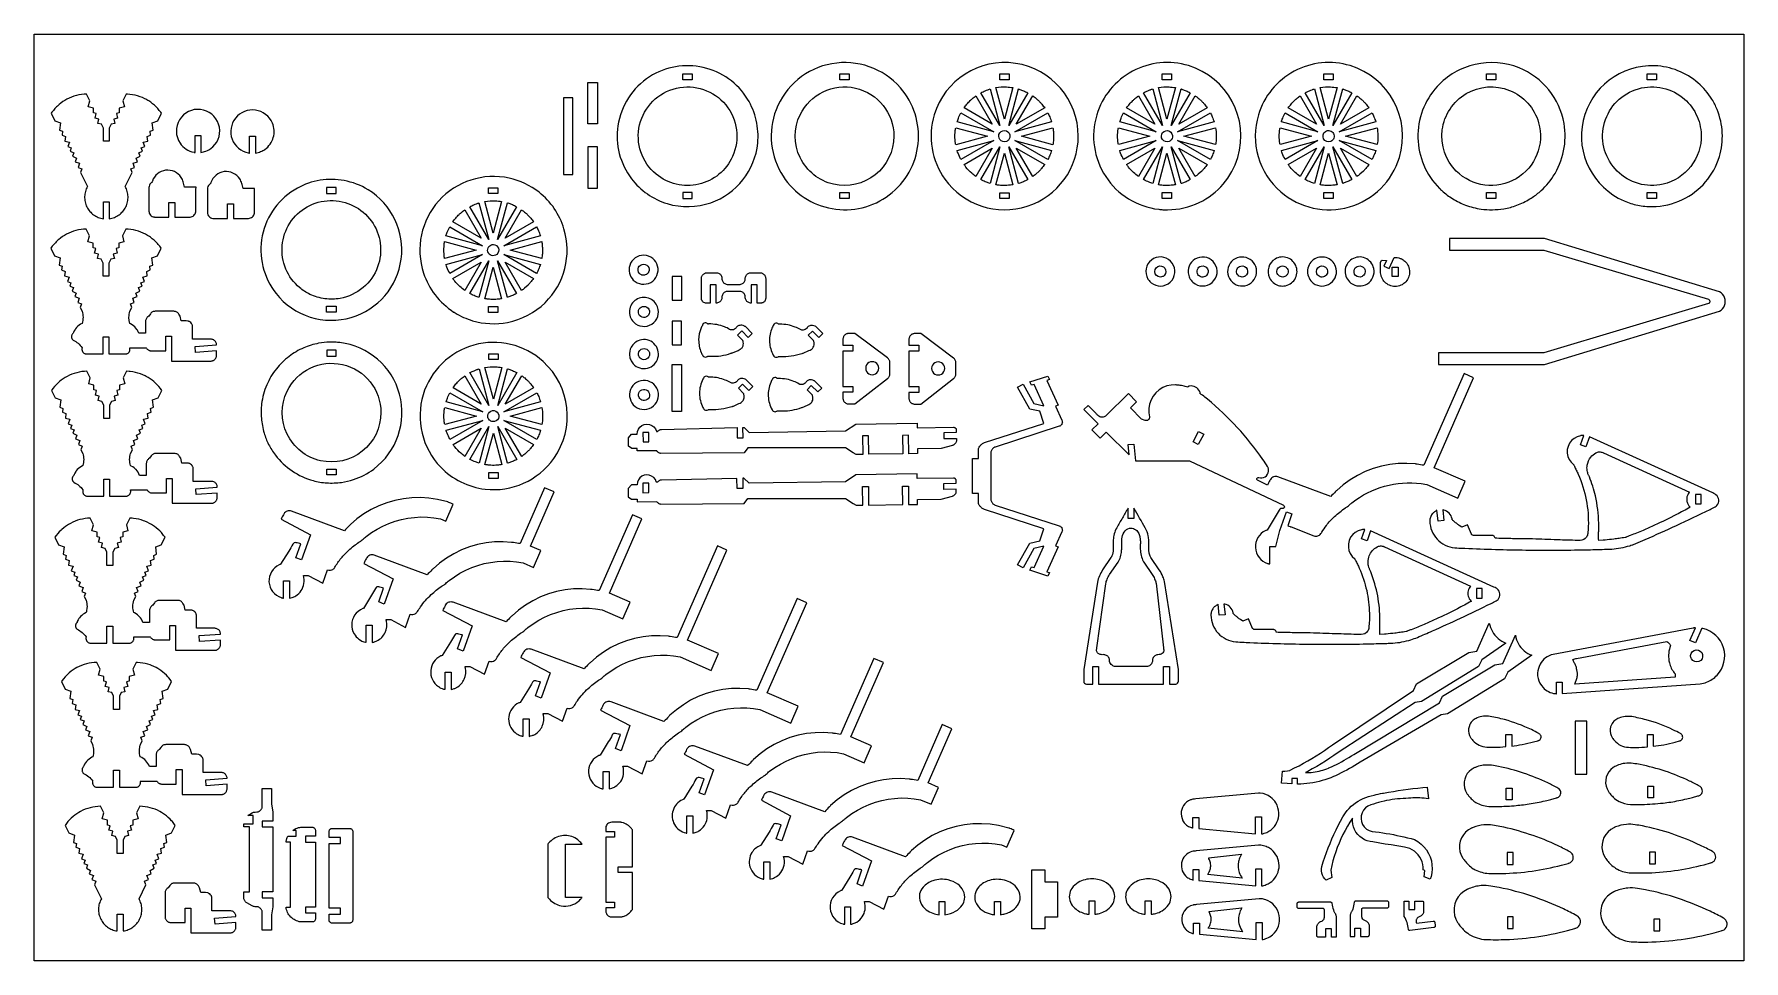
# Model space of a CAD drawing. Extents: x -1653 to 1827, y -1226 to 660.
import ezdxf

# ---------------------------------------------------------------- set-up
doc = ezdxf.new("R2010")
doc.units = 0
doc.header["$MEASUREMENT"] = 0
doc.layers.get('0').update_dxf_attribs({"linetype": 'CONTINUOUS'})
doc.layers.add('SECTIONCUTEDGES', color=18, linetype='CONTINUOUS')

msp = doc.modelspace()

# ---------------------------------------------------------------- linework, layer by layer
for points in [[(1827.1, 660.5), (1827.1, -1226.1), (-1653.3, -1226.1), (-1653.3, 660.5)], [(-506.7, 478.2), (-525.9, 478.2), (-525.9, 562.2), (-506.7, 562.2)], [(-335.5, -107.6), (-354.6, -107.6), (-354.6, -11.9), (-335.5, -11.9)], [(1294.7, -468.4), (1282.7, -468.4), (1282.7, -487.5), (1294.7, -487.5)], [(1647.4, -1004.8), (1635.4, -1004.8), (1635.4, -1028.7), (1647.4, -1028.7)]]:
    msp.add_lwpolyline(points, close=True)
at = {"layer": 'SECTIONCUTEDGES'}
for points in [[(-437.5, 366.3, 0.158451), (-364.6, 315.5, 0.158579), (-275.9, 317.4, 0.143083), (-210.4, 364, 0.143219), (-180.4, 438.6, 0.081543), (-183.4, 485.3, 0.08205), (-201.1, 528.3, 0.41824), (-400.4, 573.7, 0.217104), (-465, 474, 0.09957), (-462.1, 417.3, 0.099953)], [(-128.6, 371.1, 0.43471), (87.5, 333.4, 0.435012), (110, 551.4, 0.263114), (-29.3, 600.4, 0.263168), (-143, 506.4, 0.118408), (-152, 437, 0.118485)], [(200.7, 365.2, 0.325322), (368.4, 310.2, 0.325497), (472.2, 452.8, 0.371858), (344.2, 601.1, 0.371962), (178.8, 496.2, 0.115164), (174.5, 428.1, 0.115322)], [(654, 303, 0.112364), (718.5, 317.8, 0.210055), (796.8, 409.5, 0.414116), (696.7, 596.4, 0.414311), (509.8, 496.2, 0.221929), (528, 370.6, 0.222236), (635.9, 304, 0.015157), (644.6, 303.2, 0.014233)], [(884.4, 339.5, 0.254136), (1024.2, 308.9, 0.254134), (1125.9, 409.5, 0.414116), (1025.7, 596.4, 0.414311), (838.9, 496.2, 0.14489), (838.5, 411.2, 0.144775)], [(1212.8, 341.8, 0.048565), (1234.7, 325.3, 0.045826), (1260.7, 312.5, 0.057671), (1292.2, 304.5, 0.073449), (1338.2, 305, 0.049668), (1365, 312.1, 0.046635), (1391.6, 325, 0.040326), (1410.3, 338.4, 0.072135), (1439, 371.1, 0.189941), (1461.1, 478.6, 0.25932), (1369.5, 591.9, 0.152812), (1280.3, 599, 0.15269), (1202.9, 554, 0.193513), (1163.6, 449.4, 0.193448), (1207.7, 346.6, 0.005813), (1209.9, 344.5, 0.004363)], [(1640.6, 309.4, 0.112364), (1702.3, 323.6, 0.210055), (1777.3, 411.3, 0.085398), (1783.2, 459.3, 0.084063), (1772.7, 507.2, 0.042661), (1762.3, 527.9, 0.076119), (1733.8, 561.3, 0.084192), (1692.8, 586.2, 0.084133), (1646, 596.1, 0.361626), (1500.1, 484.7, 0.361673), (1583.2, 321.1, 0.05168), (1611, 312.4, 0.050642)], [(-387, 375.4, -0.621062), (-345.8, 550.6, -0.621375), (-231.6, 411.5, -0.233521), (-300.4, 355, -0.233759)], [(96.8, 452.8, -0.481507), (-26, 354.9, -0.481693), (-94.1, 496.4, -0.349808), (18.7, 550.7, -0.349977)], [(239.6, 510.5, -0.014778), (245.5, 518, -0.028539), (252.3, 525.4, -0.018438), (256.6, 529.2, -0.011345), (263.9, 534.9), (297.2, 477.2)], [(312.8, 474.3), (274.1, 541.2, -0.012176), (282.6, 545.2, -0.019565), (288, 547.3, -0.009363), (290.4, 548.1, 0.003121), (292.8, 548.9)], [(321.7, 487.4), (304.5, 551.7, -0.057699), (326, 553, -0.024823), (338.9, 551.7)], [(330.6, 474.3), (350.6, 549, 0.006199), (351.1, 548.9, -0.0186), (351.5, 548.7), (360.8, 545.3, -0.018388), (365.1, 543.4, 0.006129), (369.3, 541.3)], [(346.1, 477.2), (379.4, 534.9, 0.006303), (382.6, 532.6, -0.01891), (385.6, 530.3, -0.017187), (389.3, 527, -0.012321), (394.2, 522.2, -0.018926), (398.2, 517.7, -0.012469), (403.8, 510.5)], [(570.6, 510.6, -0.014778), (576.5, 518.1, -0.028539), (583.4, 525.4, -0.018438), (587.6, 529.2, -0.011345), (594.9, 534.9), (628.2, 477.3)], [(643.8, 474.4), (605.2, 541.2, -0.012176), (613.6, 545.2, -0.019565), (619, 547.4, -0.009363), (621.4, 548.2, 0.003121), (623.8, 549)], [(652.7, 487.4), (635.5, 551.7, -0.057699), (657, 553.1, -0.024823), (669.9, 551.7)], [(661.6, 474.4), (681.6, 549, 0.006199), (682.1, 548.9, -0.0186), (682.5, 548.8), (691.8, 545.4, -0.018388), (696.1, 543.4, 0.006129), (700.3, 541.3)], [(677.2, 477.3), (710.4, 534.9, 0.006303), (713.6, 532.7, -0.01891), (716.6, 530.3, -0.017187), (720.3, 527.1, -0.012321), (725.2, 522.3, -0.018926), (729.2, 517.8, -0.012469), (734.8, 510.6)], [(899.7, 510.6, -0.014778), (905.6, 518.1, -0.028539), (912.4, 525.5, -0.018438), (916.7, 529.3, -0.011345), (924, 535), (957.3, 477.3)], [(972.8, 474.4), (934.2, 541.3, -0.012176), (942.7, 545.3, -0.019565), (948.1, 547.4, -0.009363), (950.5, 548.2, 0.003121), (952.9, 549)], [(981.8, 487.4), (964.5, 551.7, -0.057699), (986, 553.1, -0.024823), (999, 551.8)], [(990.7, 474.4), (1010.7, 549.1, 0.006199), (1011.2, 548.9, -0.0186), (1011.6, 548.8), (1020.9, 545.4, -0.018388), (1025.2, 543.4, 0.006129), (1029.4, 541.4)], [(1006.2, 477.3), (1039.5, 535, 0.006303), (1042.7, 532.7, -0.01891), (1045.7, 530.4, -0.017187), (1049.4, 527.1, -0.012321), (1054.3, 522.3, -0.018926), (1058.3, 517.8, -0.012469), (1063.9, 510.6)], [(1241.8, 381.8, -0.49076), (1261.9, 539.4, -0.490919), (1409.4, 480.3, -0.341454), (1363.6, 366.3, -0.341597)], [(1740.3, 455.4, -0.172631), (1719.3, 391.3, -0.173077), (1662.6, 355, -0.551627), (1542, 474.7, -0.552179), (1702, 531.8, -0.11024), (1729.7, 497.9, -0.110516)], [(-1325.8, 419.6), (-1325.8, 453.9), (-1313.8, 453.9), (-1313.8, 419.6, 0.047597), (-1304.2, 422.1, 0.100184), (-1289.7, 431, 0.639695), (-1314.7, 507.2, 0.640021), (-1356.4, 438.8, 0.099512), (-1344, 426.5, 0.09979), (-1327.9, 420, 0.009062), (-1326.8, 419.8, -0.003021)], [(-1215, 452.7), (-1203, 452.7), (-1203, 418.4, 0.053281), (-1192.3, 421.3, 0.059622), (-1183.7, 425.9, 0.171891), (-1166.5, 450, 0.17205), (-1168.4, 479.4, 0.566523), (-1243.4, 489.7, 0.566801), (-1217.1, 418.7, 0.009062), (-1216.1, 418.5, -0.003021), (-1215, 418.4)], [(225.6, 481.7, -0.012918), (228.2, 489.4, -0.018758), (230.4, 494.6, -0.010898), (231.8, 497.5, 0.003632), (233.2, 500.3), (300.1, 461.7)], [(343.2, 461.7), (410.1, 500.3, -0.026072), (414, 492.2, -0.02074), (417.8, 481.7)], [(556.6, 481.7, -0.012918), (559.2, 489.4, -0.018758), (561.4, 494.7, -0.010898), (562.8, 497.5, 0.003632), (564.3, 500.3), (631.1, 461.7)], [(674.2, 461.7), (741.1, 500.3, -0.026072), (745, 492.3, -0.02074), (748.8, 481.7)], [(885.6, 481.7, -0.012918), (888.3, 489.5, -0.018758), (890.5, 494.7, -0.010898), (891.9, 497.6, 0.003632), (893.3, 500.4), (960.2, 461.8)], [(1003.3, 461.8), (1070.2, 500.4, -0.026072), (1074, 492.3, -0.020703), (1077.9, 481.8)], [(222.8, 435.5, 0.006429), (222.2, 439.1, -0.01929), (221.7, 442.6), (221.2, 452.8), (221.7, 462.9, -0.018896), (222.2, 466.4, 0.006298), (222.8, 470), (287.1, 452.8)], [(326.1, 442.2, -0.761731), (312.5, 459.6, -0.761062), (333, 451.6, -0.135678), (330.8, 445.9, -0.135247)], [(356.3, 452.8), (420.6, 470, -0.005477), (421.5, 462.5, -0.027167), (422.1, 453.3, -0.022163), (421.8, 445.6, -0.016966), (420.6, 435.5)], [(553.8, 435.6, 0.006429), (553.2, 439.1, -0.01929), (552.7, 442.7), (552.2, 452.8), (552.7, 463, -0.018896), (553.2, 466.5, 0.006298), (553.8, 470), (618.1, 452.8)], [(657.1, 442.3, -0.781821), (643.9, 460.1, -0.781093), (663.9, 450.5, -0.122906), (661.5, 445.5, -0.122447)], [(687.3, 452.8), (751.6, 470, -0.035509), (753, 454.2, -0.037792), (752.2, 439.3, -0.007975), (751.9, 437.5, 0.002658), (751.6, 435.6)], [(882.9, 435.6, 0.006429), (882.3, 439.1, -0.01929), (881.8, 442.7), (881.3, 452.8), (881.8, 463, -0.018896), (882.3, 466.5, 0.006298), (882.9, 470.1), (947.2, 452.8)], [(986.1, 442.3, -0.385134), (971.7, 447.4, -0.384041), (975.4, 462.3, -0.445044), (991.8, 458.2, -0.443903)], [(1016.4, 452.8), (1080.7, 470.1, -0.035509), (1082.1, 454.3, -0.037792), (1081.3, 439.4, -0.007975), (1081, 437.5, 0.002658), (1080.7, 435.6)], [(233.3, 405.2, -0.020623), (227.5, 418, -0.019978), (225.7, 422.9, -0.019766), (225.6, 423.4, 0.006588), (225.5, 423.8), (300.1, 443.8)], [(239.6, 395), (297.2, 428.3), (263.9, 370.6, -0.019294), (255.6, 377.3, -0.045903), (243.4, 389.8, -0.008546), (241.6, 392.2, -0.007227)], [(274.1, 364.3), (312.8, 431.2), (292.8, 356.6, -0.012234), (285.3, 359.2, -0.017991), (280.3, 361.3, -0.010478), (277.2, 362.8, 0.003492)], [(304.5, 353.8), (321.7, 418.2), (338.9, 353.9, -0.013089), (330.1, 352.8, -0.036535), (316.7, 352.5, -0.015577), (311.3, 352.9, -0.012352)], [(350.6, 356.5), (330.6, 431.2), (369.3, 364.3, 0.006248), (365.1, 362.2, -0.018746), (360.8, 360.2), (351.5, 356.8, -0.018599), (351.1, 356.7, 0.006199)], [(343.2, 443.8), (417.8, 423.9, -0.023422), (414.5, 414.5, -0.022486), (410.1, 405.2)], [(379.4, 370.6), (346.1, 428.3), (403.8, 395, -0.014529), (397.3, 386.7, -0.022653), (392.7, 381.7), (385.6, 375.2, -0.018394), (382.6, 372.9, 0.006131)], [(564.3, 405.3, -0.020623), (558.5, 418, -0.019978), (556.7, 423, -0.019766), (556.6, 423.4, 0.006588), (556.5, 423.9), (631.1, 443.9)], [(570.6, 395), (628.2, 428.3), (594.9, 370.7, -0.024397), (584.7, 379, -0.042082), (574.4, 389.9, -0.010889), (572.5, 392.4, 0.00363)], [(605.1, 364.4), (643.8, 431.3), (623.8, 356.7, -0.012234), (616.3, 359.3, -0.017991), (611.3, 361.3, -0.010478), (608.2, 362.8, 0.003492)], [(635.5, 353.9), (652.7, 418.2), (669.9, 353.9, -0.013089), (661.1, 352.8, -0.036535), (647.7, 352.5, -0.015577), (642.3, 352.9, -0.012352)], [(681.6, 356.6), (661.6, 431.3), (700.3, 364.3, 0.006248), (696.1, 362.2, -0.018746), (691.8, 360.2), (682.5, 356.8, -0.018599), (682.1, 356.7, 0.006199)], [(674.2, 443.9), (748.8, 423.9, -0.023422), (745.5, 414.5, -0.022807), (741.1, 405.3)], [(710.5, 370.7), (677.2, 428.3), (734.8, 395.1, -0.014529), (728.3, 386.7, -0.022653), (723.8, 381.7), (716.6, 375.3, -0.018394), (713.6, 372.9, 0.006131)], [(893.3, 405.3, -0.020623), (887.6, 418.1, -0.019978), (885.8, 423, -0.019766), (885.7, 423.5, 0.006588), (885.6, 423.9), (960.2, 443.9)], [(924, 370.7, -0.024397), (913.8, 379, -0.042082), (903.5, 389.9, -0.010889), (901.6, 392.5, 0.00363), (899.6, 395.1), (957.3, 428.4)], [(934.2, 364.4), (972.8, 431.3), (952.9, 356.7, -0.012234), (945.4, 359.3, -0.017991), (940.4, 361.4, -0.010478), (937.3, 362.9, 0.003492)], [(964.5, 353.9), (981.8, 418.2), (999, 353.9, -0.013089), (990.2, 352.9, -0.036535), (976.8, 352.5, -0.015577), (971.3, 353, -0.012352)], [(1010.7, 356.6), (990.7, 431.3), (1029.4, 364.4, 0.006248), (1025.2, 362.3, -0.018746), (1020.9, 360.3), (1011.6, 356.9, -0.018599), (1011.2, 356.7, 0.006199)], [(1003.3, 443.9), (1077.9, 423.9, -0.023422), (1074.5, 414.6, -0.022807), (1070.2, 405.3)], [(1039.5, 370.7), (1006.2, 428.4), (1063.9, 395.1, -0.014529), (1057.4, 386.8, -0.022653), (1052.8, 381.8), (1045.7, 375.3, -0.018394), (1042.7, 373, 0.006131)], [(-1378.9, 288.2), (-1378.9, 317.8), (-1366.9, 317.8), (-1366.9, 288.2, -0.001261), (-1342.3, 288.2, 0.007568), (-1336.1, 288.2, 0.17911), (-1328.1, 291.5, 0.186027), (-1324.3, 299, 0.012625), (-1324.2, 299.4, 0.006307), (-1324.2, 300.2, 0.00914), (-1324.1, 310, -0.008036), (-1323.9, 349.1), (-1347.2, 349.1, 0.002778), (-1350, 359.7, 0.080686), (-1354.1, 368.8, 0.286261), (-1385.7, 383.4, 0.286452), (-1412.7, 361.5, 0.036637), (-1413.3, 359.3, -0.114416), (-1413.5, 358.8, -0.116624), (-1414, 358.3, 0.081245), (-1416.4, 356.6, 0.097719), (-1418.8, 352.9, 0.089338), (-1419.8, 348.2), (-1419.8, 300.2, 0.17911), (-1416.6, 292.1, 0.186027), (-1409.1, 288.3, 0.012625), (-1408.7, 288.3, 0.006307), (-1407.9, 288.2, 0.008514), (-1397.7, 288.2, -0.002207)], [(-1259.8, 285.4), (-1259.8, 314.9), (-1247.8, 314.9), (-1247.8, 285.4, -0.001261), (-1223.1, 285.3, 0.007568), (-1217, 285.4, 0.17911), (-1208.9, 288.6, 0.186027), (-1205.1, 296.1, 0.012625), (-1205, 296.5, 0.006307), (-1205, 297.3, 0.00914), (-1204.9, 307.1, -0.008036), (-1204.8, 346.3), (-1228.1, 346.3, 0.002778), (-1230.8, 356.8, 0.080686), (-1234.9, 366, 0.286261), (-1266.5, 380.6, 0.286452), (-1293.5, 358.6, 0.036637), (-1294.1, 356.4, -0.114416), (-1294.3, 355.9, -0.116624), (-1294.9, 355.5, 0.081245), (-1297.2, 353.8, 0.097719), (-1299.6, 350.1, 0.089338), (-1300.6, 345.4), (-1300.6, 297.3, 0.17911), (-1297.4, 289.2, 0.186027), (-1289.9, 285.4, 0.012625), (-1289.5, 285.4, 0.006307), (-1288.7, 285.4, 0.008514), (-1278.6, 285.3, -0.002207)], [(-1160.7, 132.2, 0.149338), (-1091.6, 84.6, 0.149353), (-1007.7, 83.8, 0.296651), (-906.2, 202.5, 0.29625), (-973.6, 343.7, 0.092281), (-1022.6, 362.5, 0.172556), (-1117.4, 347.1, 0.220869), (-1189, 249.7, 0.221131)], [(-796.4, 93, 0.063566), (-760.9, 77.2, 0.120276), (-689.9, 73.7, 0.147825), (-613.3, 113.8, 0.278823), (-574.8, 264.2, 0.15407), (-625.6, 338.7, 0.113627), (-686.3, 367.3, 0.268788), (-829.6, 321.2, 0.26905), (-860.7, 174.1, 0.085445), (-837.1, 129.7, 0.083649), (-799.4, 94.8, 0.004404), (-797.9, 93.9, 0.004421)], [(-954.1, 186.8, -0.131005), (-983.6, 144.7, -0.129677), (-1030.6, 122.5, -0.079692), (-1061.4, 121.8, -0.0771), (-1091.9, 130.8, -0.064704), (-1113.1, 144.5, -0.117883), (-1140.9, 182.3, -0.529054), (-1050.9, 321.8, -0.528938)], [(-727.8, 242.4), (-766.5, 309.2, -0.012176), (-758, 313.3, -0.019565), (-752.6, 315.4, -0.009363), (-750.2, 316.2, 0.003121), (-747.8, 317)], [(-718.9, 255.4), (-736.1, 319.7, -0.057699), (-714.6, 321.1, -0.024823), (-701.7, 319.7)], [(-710, 242.4), (-690, 317, 0.006199), (-689.5, 316.9, -0.0186), (-689.1, 316.8), (-679.8, 313.4, -0.018388), (-675.5, 311.4, 0.006129), (-671.3, 309.3)], [(-801, 278.6, -0.014778), (-795.1, 286.1, -0.028539), (-788.2, 293.5, -0.018438), (-784, 297.2, -0.011345), (-776.7, 303), (-743.4, 245.3)], [(-694.4, 245.3), (-661.2, 302.9, 0.006303), (-658, 300.7, -0.01891), (-655, 298.3, -0.017187), (-651.3, 295.1, -0.012321), (-646.4, 290.3, -0.018926), (-642.4, 285.8, -0.012469), (-636.8, 278.6)], [(-815, 249.7, -0.012918), (-812.4, 257.5, -0.018758), (-810.2, 262.7, -0.010898), (-808.8, 265.5, 0.003632), (-807.4, 268.4), (-740.5, 229.8)], [(-697.4, 229.8), (-630.5, 268.4, -0.026072), (-626.6, 260.3, -0.02074), (-622.8, 249.7)], [(-817.8, 203.6, 0.006429), (-818.4, 207.1, -0.01929), (-818.9, 210.7), (-819.4, 220.8), (-818.9, 231, -0.018896), (-818.4, 234.5, 0.006298), (-817.8, 238.1), (-753.5, 220.8)], [(-807.3, 173.3, -0.020623), (-813.1, 186, -0.019978), (-814.9, 191, -0.019766), (-815, 191.4, 0.006588), (-815.1, 191.9), (-740.5, 211.9)], [(-714.5, 210.3, -0.520017), (-730.3, 220.3, -0.519794), (-715.5, 231.7, -0.315968), (-707.5, 221.3, -0.315775)], [(-697.4, 211.9), (-622.8, 191.9, -0.023422), (-626.1, 182.5, -0.022807), (-630.5, 173.3)], [(-684.3, 220.8), (-620, 238.1, -0.005477), (-619.1, 230.6, -0.027167), (-618.5, 221.4, -0.022163), (-618.8, 213.6, -0.016966), (-620, 203.6)], [(-433.6, 160, 0.75949), (-384.1, 188, 0.759547), (-441, 189.7, 0.136656), (-441.4, 173.8, 0.136693)], [(-801, 163.1), (-743.4, 196.4), (-776.7, 138.7, -0.024397), (-786.9, 147, -0.042082), (-797.2, 157.9, -0.010889), (-799.1, 160.5, 0.00363)], [(-766.5, 132.4), (-727.8, 199.3), (-747.8, 124.7, -0.012234), (-755.3, 127.3, -0.017991), (-760.3, 129.4, -0.010478), (-763.4, 130.9, 0.003492)], [(-736.1, 121.9), (-718.9, 186.2), (-701.7, 121.9, -0.013089), (-710.5, 120.8, -0.036535), (-723.9, 120.5, -0.015577), (-729.3, 121, -0.012352)], [(-690, 124.6), (-710, 199.3), (-671.3, 132.3, 0.006248), (-675.5, 130.2, -0.018746), (-679.8, 128.2), (-689.1, 124.8, -0.018599), (-689.5, 124.7, 0.006199)], [(-661.1, 138.7), (-694.4, 196.4), (-636.8, 163.1, -0.014529), (-643.3, 154.8, -0.022653), (-647.9, 149.8), (-655, 143.3, -0.018394), (-658, 141, 0.006131)], [(-421.2, 173.3, -0.296821), (-422.9, 185.9, -0.226812), (-415.6, 191.9, -0.287658), (-404, 188, -0.292131), (-402.5, 176, -0.2076), (-409.2, 170.2, -0.142803), (-416.1, 170, -0.06574), (-418.4, 171, -0.08291)], [(620.5, 154.5, 0.875865), (663.4, 194.4, 0.875175), (611.5, 167.2, 0.066567), (615.1, 160.3, 0.066175)], [(643.7, 166.9, -0.40369), (628.9, 172.7, -0.406894), (634.3, 187.6, -0.358958), (648.3, 184.1, -0.355487), (647.7, 169.7, -0.056856), (645.8, 168, -0.057759)], [(705.5, 155.5, 0.379539), (744.7, 155, 0.379687), (749.8, 193.8, 0.173657), (733.9, 205.5, 0.170819), (713.9, 204.5, 0.163652), (700.1, 192.7, 0.156929), (696, 174.3, 0.095178), (698.9, 164.2, 0.091539)], [(729.8, 166.9, -0.167832), (722, 166.5, -0.173437), (715.9, 171, -0.243707), (714.7, 181.4, -0.244139), (722.5, 188.3, -0.337448), (735.2, 182.9, -0.338313), (733.4, 169.3, -0.047911), (731.6, 167.8, -0.054789)], [(785.9, 155.5, 0.721922), (834.7, 183, 0.721529), (779.1, 190.1, 0.161758), (776.7, 171.7, 0.161493)], [(810.6, 167.1, -0.439529), (795.1, 173.5, -0.443818), (802.9, 188.3, -0.36461), (816, 182, -0.361552), (812.1, 167.9, -0.021025), (811.4, 167.5, -0.021405)], [(872.7, 202.6, 0.18616), (859.8, 185.9, 0.183377), (861.4, 164.5, 0.110679), (869, 154.7, 0.201186), (891, 147.9, 0.481079), (916, 186.7, 0.48086)], [(892.9, 167.1, -0.439529), (877.3, 173.5, -0.443818), (885.1, 188.3, -0.136084), (891, 188.2, -0.127388), (896.4, 185, -0.098957), (898.5, 181.7, -0.12042), (899.3, 176.1, -0.128999), (897.3, 170.7, -0.130996)], [(950.7, 153.7, 0.331987), (986, 153.6, 0.331772), (996.1, 187.5, 0.501759), (950.7, 201, 0.501516)], [(957.9, 172.9, -0.393248), (963.2, 187.4, -0.392669), (978.1, 183.2, -0.436091), (973.5, 167.2, -0.435495)], [(1027.2, 153.7, 0.311571), (1060.7, 152.4, 0.311041), (1073.8, 183.3, 0.525505), (1029.1, 202.3, 0.524889)], [(1049.8, 167.1, -0.318573), (1036.9, 169.3, -0.315342), (1034.6, 182.2, -0.235508), (1042.5, 188.5, -0.318805), (1054.6, 183.2, -0.211921), (1055.8, 174.1, -0.211232)], [(-432.9, 74.2, 0.351914), (-396.1, 70.1, 0.351881), (-384.3, 105.2, 0.47942), (-427.9, 119.9, 0.479384)], [(-420.8, 87.8, -0.256361), (-422.8, 98.6, -0.256996), (-414.8, 106, -0.591095), (-401.2, 91.5, -0.591899)], [(-221.5, 47.9), (-213, 56.4), (-199.9, 43.2), (-191.8, 51.3), (-205.4, 65, 0.061834), (-207.4, 66.2, 0.071753), (-212.8, 67.8, 0.070796), (-217, 67.7, 0.180454), (-222.8, 64.6, 0.028701), (-224.2, 62.7, -0.064537), (-225.7, 61, -0.217452), (-234.6, 58.4, -0.101565), (-237.5, 59.4, 0.041153), (-248.3, 64.8, 0.049712), (-263.4, 69.1, 0.047932), (-279.7, 70.5, 0.029051), (-281.5, 70.4, -0.120977), (-282, 70.4, -0.127528), (-282.4, 70.7, 0.109877), (-284.2, 72, 0.146598), (-287.7, 72.5, 0.139937), (-291.1, 70.9, 0.08355), (-291.9, 69.9, 0.02938), (-295.5, 62.7, 0.101616), (-300.6, 37.9, 0.099445), (-295.5, 12.7, 0.034322), (-292, 5.7, 0.123945), (-290.5, 4.1, 0.1368), (-286.8, 3.1, 0.136799), (-283.1, 4.1, 0.077822), (-282.6, 4.6, -0.14103), (-282, 4.9), (-275.6, 4.6, 0.043069), (-255.3, 5.9, 0.041404), (-234.8, 10.8, 0.004978), (-232.9, 11.4, 0.008098), (-231.7, 11.8), (-220.3, 16.7, 0.024375), (-215.8, 19.1, 0.129126), (-211.4, 23.5, 0.09051), (-209.7, 28.3, 0.090384), (-209.9, 33.3, 0.012931), (-210.6, 36.5, 0.06611), (-210.8, 37.1)], [(-77.4, 47.4), (-68.9, 55.9), (-55.8, 42.7), (-47.6, 50.8), (-61.2, 64.5, 0.061834), (-63.2, 65.7, 0.071753), (-68.7, 67.3, 0.070796), (-72.9, 67.2, 0.180454), (-78.7, 64.1, 0.028701), (-80, 62.2, -0.064537), (-81.6, 60.5, -0.217452), (-90.4, 57.9, -0.101565), (-93.3, 58.9, 0.041153), (-104.2, 64.3, 0.049712), (-119.3, 68.6, 0.047932), (-135.5, 70, 0.029051), (-137.4, 69.9, -0.120977), (-137.8, 69.9, -0.143915), (-138.4, 70.4, 0.106181), (-139.4, 71.2, 0.153336), (-143.3, 72, 0.153374), (-146.9, 70.4, 0.08355), (-147.7, 69.4, 0.02938), (-151.4, 62.2, 0.105944), (-156.4, 36.4, 0.10377), (-150.5, 10.2, 0.006426), (-150, 9.2, 0.006464), (-149.5, 8.3, 0.0153), (-147.7, 5, 0.121465), (-146.3, 3.6, 0.1368), (-142.6, 2.6, 0.136799), (-138.9, 3.6, 0.078657), (-138.4, 4.1, -0.143569), (-137.8, 4.4, -0.1092), (-137.2, 4.5, 0.026431), (-134.6, 4.2, 0.044729), (-112.4, 5.3, 0.044729), (-90.6, 10.3, 0.004978), (-88.7, 10.9, 0.008098), (-87.6, 11.3), (-76.2, 16.2, 0.024375), (-71.6, 18.6, 0.129126), (-67.3, 23, 0.09051), (-65.5, 27.9, 0.094759), (-65.7, 32.8, 0.002266), (-66.4, 35.9, 0.072469), (-66.7, 36.7)], [(-433.8, -10.7, 0.275549), (-404.8, -19.5, 0.275918), (-383.4, 1.8, 0.271811), (-391.6, 30.6, 0.271922), (-420.7, 37.4, 0.199937), (-438, 23, 0.143119), (-441.3, 6.2, 0.083089), (-439, -2.7, 0.079579)], [(-1162.3, -196.5, 0.082498), (-1128.3, -228.7, 0.081429), (-1085.3, -248.5, 0.051999), (-1057.6, -253.1, 0.048718), (-1027.7, -252, 0.045642), (-1003.5, -246.4, 0.081866), (-962, -224.8, 0.306737), (-909.5, -72.6, 0.307202), (-1031.2, 32.5, 0.018046), (-1041.1, 33.3, 0.016111), (-1052.2, 33.4, 0.042286), (-1074.2, 31.1, 0.052805), (-1104.7, 21.8, 0.063258), (-1134.4, 4.5, 0.060023), (-1160.3, -20.8, 0.070022), (-1179.9, -53.7, 0.067248), (-1190.3, -92.2, 0.053404), (-1190.9, -121.3, 0.050725), (-1185.3, -151.5, 0.04601), (-1176.1, -174.6, 0.044299)], [(-826.2, -220.7, 0.086412), (-784.6, -251.2, 0.086691), (-735.4, -265.8, 0.274319), (-595.6, -203.4, 0.379188), (-617.3, -5.9, 0.257222), (-758.1, 27.5, 0.257249), (-861.5, -73.6, 0.132982), (-863.7, -151.9, 0.132968)], [(-421.7, 3.3, -0.155223), (-423.2, 10.5, -0.313109), (-414.8, 20.2, -0.57487), (-401, 6.2, -0.57607), (-420, 1.1, -0.029852), (-421, 2.3, -0.039166)], [(-947.5, -110, -0.481507), (-1070.3, -207.9, -0.481693), (-1138.4, -66.4, -0.349808), (-1025.6, -12.1, -0.349977)], [(-727.5, -95.4), (-766.2, -28.6, -0.012176), (-757.7, -24.6, -0.019565), (-752.3, -22.4, -0.009363), (-749.9, -21.6, 0.003121), (-747.5, -20.8)], [(-718.6, -82.4), (-735.9, -18.1, -0.057699), (-714.3, -16.7, -0.024823), (-701.4, -18.1)], [(-709.7, -95.4), (-689.7, -20.8, 0.006199), (-689.2, -20.9, -0.0186), (-688.8, -21), (-679.5, -24.4, -0.018388), (-675.2, -26.4, 0.006129), (-671, -28.5)], [(499.8, -145.3), (516.6, -162.2), (529.2, -149.6), (575.7, -196.2), (573.6, -175.2), (585.2, -174.1), (588.6, -207.9), (698.3, -207.9), (889.7, -298.2, -0.168887), (891.6, -300.2, -0.362921), (890.3, -304.6, -0.089504), (889.2, -305.1, -0.079719), (887.9, -305.2, 0.015746), (886.1, -305.1, 0.104795), (884.1, -305.5, 0.167951), (881.1, -308.3, -0.009744), (873, -322.4), (856.5, -349.1, -0.104608), (855.9, -349.4, 0.035992), (853.7, -350.2, 0.3096), (832.7, -384.9, 0.310426), (857.5, -417, 0.017896), (859.5, -417.6, 0.01187), (862.5, -418.2), (862.5, -382.9), (874.5, -382.9), (882.6, -349.9), (895.9, -312.3), (907.2, -316.4), (898.7, -340.4, -0.0051), (903.5, -341.9, -0.011435), (905.6, -342.7), (951.5, -360.7, 0.161502), (959.7, -361, 0.169689), (966, -356.4, 0.018768), (968.2, -353.1, -0.030198), (977.2, -339.8, -0.042786), (993.7, -321.7, -0.036783), (1016, -304.1, -0.013895), (1018.3, -302.6, 0.025116), (1020.6, -301, 0.025774), (1023.7, -298.4, -0.018155), (1029.4, -293.6, -0.204103), (1170.2, -254.6), (1181.6, -256.5), (1244.7, -284.1), (1259.7, -249.8), (1196.6, -222.2), (1276.7, -39), (1257.6, -30.6), (1175.6, -217.3, -0.002171), (1161.8, -215.1, 0.013028), (1158.4, -214.6), (1141, -213.4), (1123.6, -213.8), (1106.3, -215.6), (1089.2, -219), (1072.5, -223.8), (1056.2, -230.1), (1040.6, -237.7), (1025.6, -246.7), (1011.5, -256.9), (998.4, -268.3, 0.013028), (995.9, -270.8, -0.002171), (986.3, -280.8), (878.5, -240.9, 0.161142), (869.9, -240.9, 0.167596), (863.3, -245.9, 0.03262), (862, -248.2, -0.002417), (857.3, -257.6), (836.8, -247.3, -0.162704), (836, -245.9, -0.252017), (836.8, -242.9, -0.283369), (840, -242.1, 0.098494), (845.9, -242.8, 0.501374), (858.6, -222, 0.048434), (857.4, -219.6, 0.007698), (847.9, -205.4, 0.069513), (735.2, -82.9, 0.005338), (725.1, -74.8, 0.010401), (719.8, -70.8, -0.035073), (720.3, -69.9, 0.136057), (720.4, -69.3, 0.100505), (720.4, -69, 0.016455), (719.5, -66.9, 0.341491), (698.5, -56, 0.016455), (696.3, -56.5, 0.112005), (696, -56.6, 0.134653), (695.8, -56.9, -0.022312), (695.2, -58.3, 0.028235), (685, -55.5, 0.028606), (674.7, -53.9, 0.006314), (671.5, -53.7, 0.013802), (670, -53.6), (661.2, -54), (652.5, -55.8), (644.3, -59.1), (636.8, -63.8), (630.2, -69.6), (624.6, -76.5), (620.3, -84.2), (617.4, -92.6), (615.9, -101.3), (615.9, -110.1), (617.4, -118.8, -0.120312), (616.7, -122.2, -0.115005), (614.5, -125, -0.125142), (611.7, -126.2, -0.119875), (608.4, -126), (600.7, -123), (578.4, -100.5), (591, -87.8), (574.2, -71), (529.3, -115.9, -0.145804), (522.8, -119.2, -0.210214), (513.8, -117, -0.016381), (513.4, -116.6, -0.008191), (512.7, -115.9, -0.009829), (508.5, -111.9, 0.001638), (492.1, -95.4), (483.7, -103.8), (512.5, -132.7)], [(-814.8, -88.1, -0.012918), (-812.1, -80.4, -0.018758), (-809.9, -75.1, -0.010898), (-808.5, -72.3, 0.003632), (-807.1, -69.4), (-740.2, -108.1)], [(-800.7, -59.2, -0.014778), (-794.8, -51.7, -0.028539), (-788, -44.4, -0.018438), (-783.7, -40.6, -0.011345), (-776.4, -34.9), (-743.1, -92.5)], [(-697.1, -108.1), (-630.2, -69.4, -0.026072), (-626.3, -77.5, -0.02074), (-622.5, -88.1)], [(-694.2, -92.5), (-660.9, -34.9, 0.006303), (-657.7, -37.1, -0.01891), (-654.7, -39.5, -0.017187), (-651, -42.7, -0.012321), (-646.1, -47.5, -0.018926), (-642.1, -52, -0.012469), (-636.5, -59.2)], [(-433.6, -93.9, 0.173943), (-416.2, -103.2, 0.17116), (-396.5, -99.3, 0.170359), (-384.3, -84.8, 0.164201), (-383.6, -65.2, 0.092351), (-388.3, -56, 0.167008), (-404.4, -45.4, 0.331227), (-437.1, -58.8, 0.331553)], [(-422, -78.9, -0.600683), (-410.1, -62.8, -0.6007), (-403.4, -81.6, -0.249453), (-413.4, -85.2, -0.249466)], [(-219.8, -60.5), (-211.3, -52), (-198.2, -65.2), (-190, -57.1), (-203.6, -43.4, 0.061834), (-205.6, -42.2, 0.071753), (-211, -40.6, 0.070796), (-215.2, -40.7, 0.180454), (-221, -43.9, 0.028701), (-222.4, -45.7, -0.064537), (-223.9, -47.4, -0.217452), (-232.8, -50, -0.101565), (-235.7, -49, 0.041153), (-246.6, -43.6, 0.046108), (-260.8, -39.4, 0.046145), (-275.6, -37.9), (-280.2, -38, -0.12534), (-280.7, -37.7, 0.109514), (-282.4, -36.4, 0.209609), (-287.6, -36.3, 0.125437), (-289.8, -38, 0.040174), (-290.2, -38.6, 0.008606), (-291.9, -41.8, 0.118988), (-298.9, -70.7, 0.118988), (-291.9, -99.7, 0.017441), (-290.1, -102.9, 0.121465), (-288.7, -104.3, 0.1368), (-285, -105.3, 0.136799), (-281.3, -104.3, 0.078657), (-280.8, -103.9, -0.143569), (-280.2, -103.5, -0.1092), (-279.6, -103.5, 0.026431), (-277, -103.7, 0.044729), (-254.7, -102.6, 0.044729), (-233, -97.6, 0.004978), (-231.1, -97, 0.008098), (-230, -96.6), (-218.5, -91.7, 0.030376), (-213.8, -89.2, 0.135943), (-209.2, -84.1, 0.086245), (-207.9, -79.8, 0.081858), (-208.1, -75.1, 0.012931), (-208.8, -71.9, 0.06611), (-209.1, -71.3)], [(-79.9, -63.3), (-71.4, -54.8), (-58.3, -68), (-50.1, -59.9), (-63.8, -46.2, 0.061834), (-65.7, -45, 0.071753), (-71.2, -43.4, 0.070796), (-75.4, -43.5, 0.180454), (-81.2, -46.7, 0.028701), (-82.6, -48.5, -0.064537), (-84.1, -50.2, -0.217452), (-92.9, -52.8, -0.101565), (-95.8, -51.8, 0.041153), (-106.7, -46.4, 0.049712), (-121.8, -42.1, 0.047932), (-138, -40.7, 0.030378), (-139.9, -40.8, -0.12906), (-140.4, -40.8, -0.124737), (-140.7, -40.5, 0.087165), (-141.9, -39.5, 0.160133), (-145.7, -38.7, 0.153374), (-149.4, -40.3, 0.08355), (-150.3, -41.3, 0.02938), (-153.9, -48.6, 0.114664), (-158.9, -76.5, 0.112453), (-151, -104.4, 0.018916), (-150.2, -105.8, 0.113433), (-148.8, -107.1, 0.1368), (-145.1, -108.1, 0.136799), (-141.4, -107.1, 0.077822), (-140.9, -106.7, -0.14103), (-140.4, -106.3), (-134, -106.6, 0.039745), (-114.9, -105.5, 0.039745), (-96.2, -101.4, 0.006634), (-92.5, -100.2, 0.009757), (-90.1, -99.4), (-78.7, -94.5, 0.030376), (-74, -92, 0.135943), (-69.3, -86.9, 0.086245), (-68, -82.6, 0.081858), (-68.2, -77.9, 0.012931), (-69, -74.7, 0.06611), (-69.2, -74.1)], [(-817.5, -134.2, 0.006429), (-818.1, -130.7, -0.01929), (-818.6, -127.1), (-819.1, -117), (-818.6, -106.8, -0.018896), (-818.1, -103.3, 0.006298), (-817.5, -99.8), (-753.2, -117)], [(-684, -117), (-619.7, -99.8, -0.035509), (-618.3, -115.6, -0.037792), (-619.1, -130.5, -0.007975), (-619.4, -132.3, 0.002658), (-619.7, -134.2)], [(-807, -164.5, -0.020623), (-812.8, -151.8, -0.019978), (-814.6, -146.8, -0.019766), (-814.7, -146.4, 0.006588), (-814.8, -145.9), (-740.2, -125.9)], [(-766.2, -205.4), (-727.5, -138.5), (-747.5, -213.1, -0.012234), (-755, -210.5, -0.017991), (-760, -208.5, -0.010478), (-763.1, -207, 0.003492)], [(-730, -118.2, -0.704491), (-710.6, -109, -0.705318), (-719.8, -128.4, -0.172802), (-726.7, -125.1, -0.173371)], [(-689.7, -213.2), (-709.7, -138.5), (-671, -205.5, 0.006248), (-675.2, -207.6, -0.018746), (-679.5, -209.6), (-688.8, -213, -0.018599), (-689.2, -213.1, 0.006199)], [(-697.1, -125.9), (-622.5, -145.9, -0.023422), (-625.8, -155.3, -0.022807), (-630.2, -164.5)], [(-800.7, -174.8), (-743.1, -141.5), (-776.4, -199.1, -0.019294), (-784.7, -192.5, -0.045903), (-796.9, -179.9, -0.008546), (-798.7, -177.6, -0.007227)], [(-735.8, -215.9), (-718.6, -151.6), (-701.4, -215.9, -0.013089), (-710.2, -217, -0.036535), (-723.6, -217.3, -0.015577), (-729, -216.8, -0.012352)], [(-660.9, -199.1), (-694.2, -141.5), (-636.5, -174.7, -0.014529), (-643, -183.1, -0.022653), (-647.6, -188.1), (-654.7, -194.5, -0.018394), (-657.7, -196.9, 0.006131)], [(1512.9, -159.1), (1505.7, -179.5), (1494.3, -175.4), (1501.1, -156.3, -0.009124), (1496.7, -156.7, 0.035207), (1494.3, -157), (1487.7, -159), (1481.6, -162.4), (1476.4, -166.9), (1472.3, -172.4), (1469.4, -178.7), (1467.8, -185.4), (1467.7, -192.3), (1469, -199.1), (1471.6, -205.4), (1475.6, -211.1), (1480.6, -215.8, -0.066761), (1481.2, -216.9, 0.023228), (1482.1, -219, 0.00512), (1486.1, -227, -0.014428), (1489.9, -235.1, -0.05613), (1506.3, -287.9, -0.057387), (1510.4, -341.9, -0.014084), (1509.4, -356.4, -0.122169), (1506.9, -363.4, -0.258679), (1493.8, -370.3, -0.000991), (1453.1, -369.2, -0.003047), (1403.5, -367.5, 0.006155), (1376.8, -366.8, 0.003714), (1363.2, -366.7, -0.004918), (1349.5, -366.5, -0.002398), (1335.3, -366.2, 0.000799), (1321, -365.8, 0.028598), (1319.8, -363.1, 0.161536), (1317.4, -360.7, 0.057098), (1316.2, -360.3, 0.047308), (1314.7, -360.1), (1276.5, -360, -0.081624), (1274.6, -359.5, -0.074835), (1272.9, -358.3, -0.020482), (1272.5, -358, -0.045194), (1272.4, -357.8), (1264.4, -338.6), (1252.9, -343.3), (1247.8, -339.8, -0.013865), (1242, -335.4, -0.012477), (1235.8, -330.2, 0.009145), (1233.9, -328.6, -0.096768), (1233.5, -328.1, -0.120073), (1233.3, -327.4, 0.047499), (1233.2, -326, 0.141524), (1227.2, -314.8, 0.141524), (1216.2, -308.4, 0.016567), (1215.3, -308.2, -0.005522), (1214.4, -308.1), (1216.6, -329.9), (1204.7, -331.1), (1202.4, -308.7, 0.004185), (1197.2, -312.3, 0.073254), (1192.7, -316.4, 0.086359), (1189, -323.2, 0.085895), (1187.8, -330.8, 0.185891), (1202.7, -367.6, 0.184789), (1238.6, -385.2, 0.011293), (1242.7, -385.5, -0.000025), (1259.4, -386.2, 0.008067), (1383.5, -389.8, 0.008217), (1505.3, -389.3, 0.002829), (1524.3, -388.8, -0.003431), (1543.2, -388.3, 0.003607), (1554.5, -388, 0.010952), (1558.2, -387.8, 0.027349), (1576.8, -385.4, 0.02735), (1595, -380.9, 0.005477), (1599.8, -379.4, 0.010711), (1602.2, -378.5), (1626.5, -368.2, 0.007095), (1689.8, -339.9, 0.006478), (1758.3, -307, 0.004958), (1768.5, -301.8, 0.090397), (1772.4, -298.8, 0.435157), (1770.4, -277.3, 0.037419), (1768.7, -276.1, 0.014223), (1763.9, -273.6)], [(1531.6, -370.1, 0.001819), (1531.5, -360.6, -0.005457), (1531.6, -351.2, -0.002886), (1531.7, -343.1, 0.011204), (1531.8, -335.1, 0.052143), (1524.9, -279.6, 0.039562), (1512.7, -241, 0.012267), (1510.4, -235.7, -0.029577), (1509.3, -232.9, -0.04675), (1508.1, -227.8, -0.071998), (1508.3, -217.3, -0.130192), (1515.7, -200.5, -0.098727), (1526, -191.9, -0.115272), (1532.9, -189.9, -0.115868), (1539.9, -191.3, -0.017826), (1540.5, -191.6, 0.011527), (1541.1, -191.9), (1716.5, -271.9, 0.086005), (1712.2, -279, 0.126445), (1711, -289.4, 0.074265), (1712.8, -295.6, 0.074279), (1716.4, -301, 0.020408), (1717.2, -301.8, -0.006802), (1718.1, -302.6, -0.004642), (1689.8, -317.6, -0.012634), (1645.5, -339.2, -0.006479), (1621.9, -349.7, -0.005939), (1595.7, -360.4, 0.001973), (1589, -363.1, -0.028047), (1587.3, -363.7, -0.026718), (1585.3, -364.2, -0.004531), (1573.1, -366.1, -0.00906), (1562.5, -367.5, -0.005336), (1544.5, -369.4, -0.019134), (1542.6, -369.5, -0.021054), (1540.9, -369.4)], [(-977.2, -577.8), (-977.2, -542.4), (-965.2, -542.4), (-965.2, -577.8, 0.023544), (-959.2, -576.2, 0.03569), (-955.5, -574.6, 0.169973), (-938.8, -557.9, 0.169094), (-936.2, -534.3, 0.017201), (-936.6, -532.9, -0.005733), (-937, -531.4), (-927.5, -531.4), (-897.7, -547.2), (-888.1, -520.3, 0.09929), (-882.4, -521, 0.116244), (-877.6, -519.5, 0.12564), (-873.2, -515.1, -0.015905), (-866.9, -505.4, -0.056835), (-845.2, -480.6, -0.035533), (-823.7, -463.6, -0.013715), (-821.3, -462.1, 0.024577), (-819, -460.5, 0.026089), (-815.4, -457.6, -0.020061), (-808.8, -451.9), (-798, -444.1), (-786.7, -437.1), (-774.9, -430.8), (-762.7, -425.5), (-750.2, -421), (-737.3, -417.5), (-724.3, -414.9), (-711.1, -413.2), (-697.8, -412.5), (-684.4, -412.7), (-671.2, -413.9), (-658, -416), (-637, -425.2), (-622, -390.9), (-643, -381.7), (-594.9, -271.6), (-614.2, -263.2), (-664.1, -376.8, -0.002171), (-677.8, -374.6, 0.013028), (-681.3, -374.1), (-698.6, -372.9), (-716, -373.3), (-733.4, -375.1), (-750.5, -378.5), (-767.2, -383.3), (-783.4, -389.6), (-799.1, -397.2), (-814, -406.2), (-828.1, -416.4), (-841.3, -427.8, 0.013028), (-843.7, -430.3, -0.002171), (-853.4, -440.3), (-961.2, -400.4, 0.161142), (-969.8, -400.4, 0.167596), (-976.4, -405.5, 0.03262), (-977.7, -407.7, -0.002417), (-982.3, -417.1), (-922.7, -448.6), (-940.9, -499.8), (-952, -495.4), (-942, -467.1, 0.000984), (-951.9, -464.7, 0.161021), (-955.5, -465, 0.167951), (-958.6, -467.8, -0.009744), (-966.6, -481.9), (-983.2, -508.6, -0.129096), (-983.8, -508.9, 0.054431), (-984.4, -509.1, 0.148247), (-1000.9, -522.5, 0.286429), (-1002.2, -560.3, 0.104197), (-992.5, -571.2, 0.101482), (-978.9, -577.4, 0.013414), (-978, -577.6, -0.004471)], [(-1145.5, -487.8), (-1145.5, -452.5), (-1133.5, -452.5), (-1133.5, -487.8, 0.020963), (-1128.3, -486.4, 0.061647), (-1120.9, -483.1, 0.220567), (-1104.2, -458.2, 0.114184), (-1105.4, -441.5), (-1095.8, -441.5), (-1066, -457.2), (-1056.5, -430.3, 0.110316), (-1050.3, -431, 0.121881), (-1045.1, -429.1, 0.112814), (-1041.2, -424.9, -0.038886), (-1028.4, -406.4, -0.039453), (-1012.9, -390, -0.033728), (-992.1, -373.7, -0.013715), (-989.7, -372.2, 0.024577), (-987.4, -370.6, 0.026089), (-983.8, -367.6, -0.020061), (-977.2, -362), (-966.4, -354.2), (-955.1, -347.1), (-943.3, -340.9), (-931.1, -335.6), (-918.6, -331.1), (-905.7, -327.6), (-892.7, -324.9), (-879.4, -323.3), (-866.1, -322.5), (-852.8, -322.8), (-839.5, -323.9), (-826.4, -326.1), (-815.4, -330.9), (-800.4, -296.6, -0.004535), (-809.2, -292.7, 0.027218), (-811.4, -291.8), (-832.4, -286.8), (-849.6, -284.2), (-867, -283), (-884.4, -283.4), (-901.7, -285.2), (-918.8, -288.6), (-935.6, -293.4), (-951.8, -299.6), (-967.5, -307.3), (-982.4, -316.3), (-996.5, -326.5), (-1009.6, -337.9, 0.013028), (-1012.1, -340.4, -0.002171), (-1021.7, -350.4), (-1129.5, -310.5, 0.161142), (-1138.2, -310.5, 0.167596), (-1144.7, -315.5, 0.03262), (-1146.1, -317.8, -0.002417), (-1150.7, -327.2), (-1091.1, -358.6), (-1109.3, -409.9), (-1120.4, -405.4), (-1110.4, -377.1, 0.000984), (-1120.2, -374.8, 0.161021), (-1123.9, -375.1, 0.167951), (-1126.9, -377.9, -0.009744), (-1135, -392), (-1151.6, -418.7, -0.104608), (-1152.1, -419, 0.035992), (-1154.3, -419.8, 0.3096), (-1175.3, -454.5, 0.310426), (-1150.5, -486.6, 0.017896), (-1148.6, -487.2, 0.01187)], [(585.6, -304.6), (585.6, -325.6), (573.6, -325.6), (573.6, -304.6, -0.001265), (562, -324.5, 0.003794), (550.5, -344.4, 0.058244), (545.3, -356.9, 0.063092), (543.4, -369.3, 0.016618), (543.4, -384, -0.039019), (543.1, -391.9, -0.08946), (539.1, -404.8, -0.007435), (539, -405.1, -0.011972), (538.8, -405.3), (521.8, -430.2, 0.048899), (515.1, -442.6, 0.053441), (511.4, -455), (483.2, -632.8), (483.2, -657.4, 0.185957), (485.1, -661, 0.172664), (489.2, -662.7, 0.016956), (493.5, -662.8, -0.004396), (501.6, -662.7), (501.6, -626.9), (513.6, -626.9), (513.6, -662.7), (645.6, -662.7), (645.6, -626.9), (657.6, -626.9), (657.6, -662.7), (670.6, -662.7, 0.185813), (674.3, -660.8, 0.172664), (676, -656.8), (676, -632.7), (647.4, -453.7, 0.048631), (644.6, -444.1, 0.053476), (637.2, -430.2), (620.2, -405.3, -0.042369), (618.6, -402.2, -0.05136), (616.3, -394.1, -0.022282), (615.9, -391.1, -0.018567), (615.7, -387.4, -0.006146), (615.6, -371.1, 0.052443), (614.6, -360.7, 0.080341), (608.7, -344.9, 0.0006)], [(-816.4, -673.4), (-816.4, -638.1), (-804.4, -638.1), (-804.4, -673.4, 0.022698), (-798.6, -671.9, 0.051188), (-793.3, -669.5, 0.160914), (-777.7, -652.6, 0.163128), (-775.5, -630, 0.017201), (-775.9, -628.5, -0.005733), (-776.3, -627.1), (-766.7, -627.1), (-736.9, -642.8), (-727.4, -615.9, 0.110316), (-721.3, -616.6, 0.121881), (-716, -614.7, 0.112814), (-712.1, -610.5, -0.038886), (-699.4, -592, -0.039453), (-683.8, -575.6, -0.033728), (-663, -559.3, -0.013715), (-660.6, -557.8, 0.024577), (-658.3, -556.2, 0.026089), (-654.7, -553.2, -0.020061), (-648.1, -547.6), (-637.3, -539.8), (-626, -532.7), (-614.2, -526.5), (-602, -521.2), (-589.5, -516.7), (-576.6, -513.1), (-563.6, -510.5), (-550.3, -508.8), (-537, -508.1), (-523.7, -508.4), (-510.4, -509.5), (-497.3, -511.7), (-455.2, -530.1), (-440.2, -495.8), (-482.3, -477.4), (-416.2, -326.2), (-435.4, -317.8), (-503.3, -472.4, -0.002171), (-517.1, -470.2, 0.013028), (-520.5, -469.8), (-537.9, -468.6), (-555.3, -469), (-572.6, -470.8), (-589.7, -474.2), (-606.5, -479), (-622.7, -485.2), (-638.4, -492.9), (-653.3, -501.8), (-667.4, -512.1), (-680.5, -523.5, 0.013028), (-683, -526, -0.002171), (-692.6, -536), (-800.4, -496.1, 0.161142), (-809.1, -496.1, 0.167596), (-815.7, -501.1, 0.03262), (-817, -503.4, -0.002417), (-821.6, -512.8), (-762, -544.2), (-780.2, -595.5), (-791.3, -591), (-781.3, -562.7, 0.000984), (-791.1, -560.4, 0.161021), (-794.8, -560.7, 0.167951), (-797.8, -563.5, -0.009744), (-805.9, -577.5), (-822.5, -604.3, -0.104608), (-823, -604.6, 0.035992), (-825.2, -605.4, 0.271691), (-846.1, -635.1, 0.272097), (-830.4, -667.8, 0.041095), (-825.3, -670.7, 0.04113), (-819.8, -672.7, 0.017881), (-818.1, -673.1, -0.00596)], [(511.3, -599.3, -0.187835), (509.4, -593.1, -0.028282), (509.7, -590.9, 0.010555), (510.1, -588.7), (528.2, -458.5, -0.055767), (530.9, -449.3, -0.048899), (536.1, -439.8), (553.5, -414.4, 0.039283), (556.1, -409.3, 0.054551), (559.7, -397.2, 0.021912), (560.3, -392.8, 0.018988), (560.6, -387.7, 0.00723), (560.6, -371.1, -0.03342), (560.8, -367, -0.101204), (565.3, -353.4, -0.223836), (576.8, -345.5, -0.159962), (586.8, -347, -0.155534), (594.3, -354.3, -0.055982), (597.3, -362, -0.058348), (598.5, -369.8, -0.012826), (598.5, -378.7, 0.009225), (598.5, -387.7, 0.056267), (600.1, -400.8, 0.058965), (604.6, -412.7, 0.007426), (605.1, -413.7, 0.011972), (605.5, -414.4), (622.9, -439.8, -0.04427), (627.5, -448.2, -0.04711), (630.4, -456.7, -0.004249), (630.5, -457.1, -0.011983), (630.5, -457.2), (645.6, -588.7, -0.002653), (646.1, -593.1, -0.124044), (645.6, -597, -0.265958), (638.7, -602.5, -0.032026), (634.5, -602.9, 0.095423), (630.5, -603.8, 0.129798), (625.6, -607.6, 0.129739), (623.3, -613.3, 0.026744), (623.2, -615.6, -0.059933), (622.8, -617.9, -0.165101), (618.7, -624.2, -0.156708), (611.3, -626.8), (547.9, -626.8, -0.145829), (540.9, -624.5, -0.209993), (536, -616.4, -0.017729), (535.7, -613.4, 0.079747), (535.1, -610.4, 0.142824), (530.9, -605.1, 0.142126), (524.6, -602.8, 0.022063), (520.8, -602.8, -0.046173), (516.9, -602.5, -0.187835)], [(1067.3, -350.6), (1060, -371), (1048.7, -367), (1055.5, -347.8, -0.009124), (1051, -348.2, 0.035207), (1048.6, -348.5), (1042, -350.5), (1036, -353.9), (1030.8, -358.4), (1026.7, -363.9), (1023.7, -370.2), (1022.2, -376.9), (1022, -383.8), (1023.3, -390.6), (1026, -396.9), (1029.9, -402.6), (1035, -407.4, -0.066761), (1035.5, -408.4, 0.023228), (1036.4, -410.5, 0.00512), (1040.4, -418.5, -0.014428), (1044.3, -426.6, -0.048624), (1059.3, -472.4, -0.049876), (1064.9, -519.1, -0.030084), (1063.7, -548, -0.121138), (1061.3, -554.9, -0.258679), (1048.1, -561.8, -0.000991), (1007.5, -560.7, -0.003047), (957.9, -559, 0.006155), (931.2, -558.3, 0.003714), (917.5, -558.2, -0.004918), (903.9, -558, -0.002398), (889.6, -557.7, 0.000799), (875.4, -557.3, 0.028598), (874.2, -554.6, 0.161536), (871.7, -552.2, 0.057098), (870.6, -551.8, 0.047308), (869.1, -551.6), (830.9, -551.5, -0.081624), (829, -551, -0.074835), (827.2, -549.8, -0.020482), (826.9, -549.5, -0.045194), (826.7, -549.3), (818.8, -530.1), (807.3, -534.8), (802.2, -531.4, -0.011091), (797.2, -527.7, -0.011091), (792.5, -523.7), (787.9, -519.6, -0.121972), (787.7, -518.9, 0.047985), (787.6, -517.6, 0.141524), (781.6, -506.3, 0.141524), (770.5, -499.9, 0.016567), (769.7, -499.8, -0.005522), (768.8, -499.6), (771, -521.4), (759, -522.6), (756.8, -500.2, 0.004185), (751.5, -503.8, 0.073254), (747.1, -508, 0.086359), (743.4, -514.7, 0.085895), (742.2, -522.3, 0.185891), (757, -559.2, 0.184789), (792.9, -576.7, 0.011293), (797.1, -577, -0.000025), (813.8, -577.8, 0.008067), (937.9, -581.3, 0.008217), (1059.7, -580.8, 0.002829), (1078.6, -580.3, -0.003431), (1097.5, -579.8, 0.003607), (1108.9, -579.5, 0.010952), (1112.6, -579.3, 0.027349), (1131.2, -576.9, 0.02735), (1149.4, -572.4, 0.027608), (1162.6, -567.6, 0.001457), (1193, -554.4, 0.006478), (1250.2, -528.6, 0.005861), (1312.6, -498.5, 0.004958), (1322.9, -493.3, 0.090397), (1326.8, -490.3, 0.435157), (1324.8, -468.8, 0.037419), (1323.1, -467.6, 0.014223), (1318.3, -465.1)], [(-657.6, -769.1), (-657.6, -733.7), (-645.6, -733.7), (-645.6, -769.1, 0.022698), (-639.8, -767.5, 0.051188), (-634.4, -765.2, 0.160914), (-618.9, -748.2, 0.163128), (-616.7, -725.6, 0.017201), (-617.1, -724.2, -0.005733), (-617.5, -722.8), (-607.9, -722.8), (-578.1, -738.5), (-568.6, -711.6, 0.09929), (-562.8, -712.3, 0.116244), (-558.1, -710.9, 0.12564), (-553.6, -706.5, -0.015905), (-547.4, -696.7, -0.056835), (-525.7, -671.9, -0.035533), (-504.2, -654.9, -0.013715), (-501.8, -653.4, 0.024577), (-499.5, -651.9, 0.026089), (-495.9, -648.9, -0.020061), (-489.3, -643.3), (-478.5, -635.4), (-467.2, -628.4), (-455.4, -622.2), (-443.2, -616.8), (-430.7, -612.4), (-417.8, -608.8), (-404.8, -606.2), (-391.5, -604.5), (-378.2, -603.8), (-364.9, -604), (-351.6, -605.2), (-338.5, -607.3), (-275.4, -634.9), (-260.4, -600.7), (-323.5, -573.1), (-243.4, -389.9), (-262.5, -381.5), (-344.5, -568.1, -0.002171), (-358.3, -565.9, 0.013028), (-361.7, -565.4), (-379.1, -564.3), (-396.5, -564.6), (-413.8, -566.5), (-430.9, -569.8), (-447.7, -574.7), (-463.9, -580.9), (-479.6, -588.5), (-494.5, -597.5), (-508.6, -607.7), (-521.7, -619.2, 0.013028), (-524.2, -621.6, -0.002171), (-533.8, -631.7), (-641.6, -591.8, 0.161142), (-650.2, -591.8, 0.167596), (-656.8, -596.8, 0.03262), (-658.1, -599.1, -0.002417), (-662.8, -608.4), (-603.2, -639.9), (-621.4, -691.1), (-632.5, -686.7), (-622.5, -658.4, 0.000984), (-632.3, -656, 0.161021), (-636, -656.4, 0.167951), (-639, -659.1, -0.009744), (-647.1, -673.2), (-663.7, -700, -0.104608), (-664.2, -700.2, 0.035992), (-666.4, -701, 0.259424), (-687.2, -729.1, 0.259758), (-674.3, -761.5, 0.052586), (-668, -765.6, 0.052673), (-661, -768.3, 0.017881), (-659.3, -768.7, -0.00596)], [(1085.9, -561.6, 0.001819), (1085.9, -552.1, -0.005457), (1085.9, -542.7, -0.002886), (1086.1, -534.6, 0.011204), (1086.1, -526.6, 0.047407), (1080.5, -477.1, 0.04637), (1065.4, -428.4, 0.01538), (1064.5, -426.4, -0.033729), (1063.6, -424.4, -0.046038), (1062.6, -420, -0.033905), (1062.2, -414, -0.09514), (1064.6, -401.4, -0.171112), (1080.4, -383.4, -0.11859), (1087.2, -381.4, -0.115868), (1094.3, -382.8, -0.017826), (1094.8, -383.1, 0.011527), (1095.4, -383.4), (1270.8, -463.4, 0.037617), (1267.9, -467.7, 0.075158), (1265.8, -472.7, 0.125786), (1266.1, -483.8, 0.125822), (1271.6, -493.3, 0.01533), (1272, -493.8, -0.00511), (1272.4, -494.2, -0.004642), (1244.2, -509.2, -0.012634), (1199.9, -530.7, -0.006479), (1176.2, -541.2, -0.005939), (1150.1, -551.9, 0.001973), (1143.4, -554.6, -0.028047), (1141.7, -555.2, -0.026718), (1139.6, -555.7, -0.004531), (1127.5, -557.6, -0.00906), (1116.9, -559, -0.005336), (1098.8, -560.9, -0.019134), (1097, -561, -0.021054), (1095.3, -560.9)], [(-495, -876.2), (-495, -840.9), (-483, -840.9), (-483, -876.2, 0.020963), (-477.7, -874.9, 0.061647), (-470.4, -871.5, 0.220567), (-453.7, -846.6, 0.114184), (-454.9, -829.9), (-445.3, -829.9), (-415.5, -845.7), (-405.9, -818.7, 0.110316), (-399.8, -819.4, 0.121881), (-394.6, -817.5, 0.112814), (-390.7, -813.3, -0.038886), (-377.9, -794.8, -0.039453), (-362.3, -778.4, -0.033728), (-341.5, -762.1, -0.013715), (-339.2, -760.6, 0.024577), (-336.8, -759, 0.026089), (-333.3, -756, -0.020061), (-326.7, -750.4), (-315.9, -742.6), (-304.6, -735.5), (-292.8, -729.3), (-280.6, -724), (-268, -719.5), (-255.2, -716), (-242.1, -713.3), (-228.9, -711.7), (-215.6, -710.9), (-202.3, -711.2), (-189, -712.4), (-175.8, -714.5), (-112.7, -742.1), (-97.7, -707.8), (-160.9, -680.2), (-80.7, -497), (-99.9, -488.6), (-181.9, -675.3, -0.002171), (-195.6, -673.1, 0.013028), (-199.1, -672.6), (-216.5, -671.4), (-233.9, -671.8), (-251.2, -673.6), (-268.3, -677), (-285, -681.8), (-301.3, -688.1), (-316.9, -695.7), (-331.8, -704.7), (-345.9, -714.9), (-359.1, -726.3, 0.013028), (-361.6, -728.8, -0.002171), (-371.2, -738.8), (-479, -698.9, 0.161142), (-487.6, -698.9, 0.167596), (-494.2, -703.9, 0.03262), (-495.5, -706.2, -0.002417), (-500.2, -715.6), (-440.6, -747.1), (-458.7, -798.3), (-469.9, -793.8), (-459.8, -765.5, 0.000984), (-469.7, -763.2, 0.161021), (-473.4, -763.5, 0.167951), (-476.4, -766.3, -0.009744), (-484.5, -780.4), (-501, -807.1, -0.104608), (-501.5, -807.4, 0.035992), (-503.7, -808.2, 0.271691), (-524.7, -837.9, 0.272097), (-509, -870.6, 0.041095), (-503.9, -873.5, 0.04113), (-498.4, -875.5, 0.017881), (-496.7, -875.9, -0.00596)], [(1445.5, -682.3), (1445.5, -658.7), (1457.5, -658.7), (1457.5, -681.6), (1738.3, -662.1, 0.064499), (1751.4, -658.9, 0.11269), (1772.7, -644.5, 0.26871), (1785.7, -588.6, 0.268886), (1743.7, -549.6, 0.009244), (1742.6, -549.4, -0.003081), (1741.5, -549.1), (1728.5, -578.9), (1717.5, -574.1), (1728.8, -548.3, 0.007419), (1725.4, -548.5, 0.015637), (1723.8, -548.7), (1438.8, -602.2, 0.213773), (1412.3, -622.4, 0.112076), (1407.3, -640.1, 0.072907), (1408.3, -651.2, 0.130867), (1418.4, -669.7, 0.087354), (1429.7, -678.1, 0.087328), (1443.2, -682.1, 0.008463), (1444.4, -682.2, -0.002821)], [(1483.1, -662.8), (1487.7, -649.4, 0.033242), (1488.1, -647.3, 0.018338), (1488.4, -643.5, 0.037378), (1488.3, -640.4, 0.017912), (1487.3, -633.9, 0.022888), (1486.2, -628.8, 0.034926), (1485.1, -625.6, 0.01324), (1482, -619.1, -0.004413), (1478.9, -612.7, 0.006445), (1482.8, -611.5, -0.019338), (1486.8, -610.3), (1670.3, -575.8), (1672.5, -577.6, -0.018379), (1674.5, -579.5, -0.018378), (1676.4, -581.6), (1678.1, -583.8), (1676.6, -587.9, 0.139305), (1675.6, -619.1, 0.102133), (1685.6, -640.1, 0.033661), (1686.8, -641.4, -0.097619), (1687.3, -642.2, -0.082482), (1687.5, -643, -0.025939), (1687.6, -645.4, -0.02594), (1687.5, -646.4, -0.012951), (1687.1, -648.5)], [(-324.7, -966.2), (-324.7, -930.8), (-312.7, -930.8), (-312.7, -966.2, 0.020963), (-307.5, -964.8, 0.061647), (-300.1, -961.5, 0.220567), (-283.4, -936.6, 0.114184), (-284.6, -919.8), (-275, -919.8), (-245.2, -935.6), (-235.7, -908.7, 0.110316), (-229.5, -909.3, 0.121881), (-224.3, -907.4, 0.112814), (-220.4, -903.3, -0.038886), (-207.6, -884.7, -0.039453), (-192, -868.3, -0.033728), (-171.2, -852, -0.013715), (-168.9, -850.5, 0.024577), (-166.6, -848.9, 0.026089), (-163, -846, -0.020061), (-156.4, -840.3), (-145.6, -832.5), (-134.3, -825.5), (-122.5, -819.3), (-110.3, -813.9), (-97.7, -809.4), (-84.9, -805.9), (-71.8, -803.3), (-58.6, -801.6), (-45.3, -800.9), (-32, -801.1), (-18.7, -802.3), (-5.6, -804.4), (36.5, -822.8), (51.5, -788.5), (9.4, -770.1), (75.6, -618.9), (56.3, -610.5), (-11.6, -765.2, -0.002171), (-25.4, -763, 0.013028), (-28.8, -762.5), (-46.2, -761.4), (-63.6, -761.7), (-80.9, -763.6), (-98, -766.9), (-114.7, -771.7), (-131, -778), (-146.6, -785.6), (-161.6, -794.6), (-175.7, -804.8), (-188.8, -816.2, 0.013028), (-191.3, -818.7, -0.002171), (-200.9, -828.7), (-308.7, -788.8, 0.161142), (-317.3, -788.8, 0.167596), (-323.9, -793.9, 0.03262), (-325.2, -796.1, -0.002417), (-329.9, -805.5), (-270.3, -837), (-288.4, -888.2), (-299.6, -883.8), (-289.6, -855.5, 0.000984), (-299.4, -853.1, 0.161021), (-303.1, -853.4, 0.167951), (-306.1, -856.2, -0.009744), (-314.2, -870.3), (-330.7, -897, -0.104608), (-331.3, -897.3, 0.035992), (-333.4, -898.1, 0.211334), (-352.8, -919.8, 0.211919), (-349.8, -948.7, 0.104197), (-340, -959.6, 0.101482), (-326.4, -965.8, 0.013414), (-325.6, -966, -0.004471)], [(1718.7, -604.4, -0.860276), (1743.1, -602.6, -0.859535), (1720.4, -611.6, -0.075538), (1719, -608.2, -0.075109)], [(1342.5, -790.1), (1342.5, -765), (1354.5, -765), (1354.5, -789, 0.01908), (1376, -785.7, 0.017443), (1399.2, -780.5), (1407.6, -778.2, -0.038389), (1409.2, -777.6, 0.080703), (1410.8, -776.9, 0.501374), (1411.6, -764.4, 0.054447), (1409.6, -763, 0.011126), (1394.6, -755.4, 0.045142), (1340.1, -735.1, 0.025718), (1310.5, -728.7, 0.068137), (1297.1, -728.3, 0.069566), (1284.3, -731.5, 0.072806), (1276.4, -736.2, 0.110709), (1269.3, -745.1), (1267.7, -749.4), (1266.8, -753.9), (1266.7, -758.4), (1267.3, -762.9), (1268.7, -767.3), (1270.9, -771.3, 0.021357), (1272.1, -773.2, 0.014133), (1275.5, -777.3, 0.103358), (1288.2, -787, 0.100305), (1304.2, -791.1, 0.015529), (1319.2, -791.3, 0.017374)], [(1630.8, -790.5), (1630.8, -765.4), (1642.8, -765.4), (1642.8, -789.3, 0.01908), (1664.3, -786.1, 0.017443), (1687.5, -780.8), (1695.9, -778.5, -0.038389), (1697.5, -777.9, 0.080703), (1699.1, -777.3, 0.501374), (1699.9, -764.7, 0.054447), (1697.9, -763.4, 0.011126), (1682.9, -755.7, 0.045142), (1628.4, -735.5, 0.025718), (1598.8, -729, 0.068137), (1585.4, -728.7, 0.069566), (1572.6, -731.9, 0.072806), (1564.7, -736.5, 0.110709), (1557.6, -745.5), (1556, -749.7), (1555.1, -754.2), (1555, -758.8), (1555.6, -763.3), (1557, -767.6), (1559.1, -771.7, 0.021357), (1560.4, -773.5, 0.014133), (1563.8, -777.6, 0.103358), (1576.5, -787.4, 0.100305), (1592.5, -791.4, 0.015529), (1607.5, -791.7, 0.017374)], [(-167.8, -1059.9), (-167.8, -1024.6), (-155.8, -1024.6), (-155.8, -1059.9, 0.023544), (-149.9, -1058.3, 0.03569), (-146.1, -1056.8, 0.236612), (-126.7, -1031.5, 0.122364), (-127.7, -1013.6), (-118.1, -1013.6), (-88.3, -1029.3), (-78.8, -1002.4, 0.09929), (-73.2, -1003.2, 0.110758), (-68.3, -1001.7, 0.133074), (-63.8, -997.3, -0.017801), (-57.5, -987.6, -0.056835), (-35.9, -962.8, -0.035533), (-14.3, -945.8, -0.013715), (-12, -944.2, 0.024577), (-9.7, -942.7, 0.026089), (-6.1, -939.7, -0.020061), (0.5, -934.1), (11.3, -926.3), (22.6, -919.2), (34.4, -913), (46.6, -907.7), (59.2, -903.2), (72, -899.6), (85.1, -897), (98.3, -895.3), (111.6, -894.6), (124.9, -894.9), (138.2, -896), (151.3, -898.2), (172.4, -907.4), (187.4, -873.1), (166.3, -863.9), (214.5, -753.8), (195.2, -745.3), (145.3, -858.9, -0.002171), (131.5, -856.7, 0.013028), (128.1, -856.3), (110.7, -855.1), (93.3, -855.5), (76, -857.3), (58.9, -860.7), (42.2, -865.5), (25.9, -871.7), (10.3, -879.4), (-4.7, -888.3), (-18.8, -898.6), (-31.9, -910, 0.013028), (-34.4, -912.4, -0.002171), (-44, -922.5), (-151.8, -882.6, 0.161142), (-160.4, -882.6, 0.167596), (-167, -887.6, 0.03262), (-168.3, -889.9, -0.002417), (-173, -899.3), (-113.4, -930.7), (-131.6, -982), (-142.7, -977.5), (-132.7, -949.2, 0.000984), (-142.5, -946.9, 0.161021), (-146.2, -947.2, 0.167951), (-149.2, -949.9, -0.009744), (-157.3, -964), (-173.8, -990.8, -0.129096), (-174.4, -991.1, 0.054431), (-175, -991.2, 0.156273), (-192.2, -1005.7, 0.217069), (-196.1, -1034.9, 0.127249), (-186.8, -1050.3, 0.127512), (-171.2, -1059.2, 0.017881), (-169.5, -1059.6, -0.00596)], [(1281.4, -903.5, 0.065635), (1293.7, -909.1, 0.062601), (1307.7, -911.6, 0.012318), (1322.3, -911.9, 0.017265), (1354.1, -910.7, 0.006228), (1359.6, -910.3, 0.002281), (1374.7, -908.7, 0.012938), (1390.1, -906.7, 0.018394), (1423, -900.3, 0.00332), (1428.6, -898.9, 0.00332), (1434.3, -897.5), (1445.5, -894.3, -0.044724), (1447, -893.8, 0.087071), (1449.8, -892.7, 0.501374), (1450.9, -876, 0.052991), (1448.7, -874.5, 0.012578), (1428.1, -864, 0.062543), (1327.6, -830.5, 0.01309), (1313.7, -828.1, 0.069731), (1296.7, -828, 0.049289), (1283.8, -831.1, 0.034019), (1278.1, -833.5, 0.017944), (1274.3, -835.6, 0.01715), (1272.9, -836.5), (1268.2, -840.4), (1264.2, -845), (1261.1, -850.3), (1258.9, -856), (1257.7, -861.9), (1257.6, -868), (1258.4, -874.1), (1260.3, -879.9), (1263.2, -885.2, 0.030734), (1265, -887.7, -0.007019), (1266.9, -890.1, 0.03989), (1274.1, -898, 0.046849)], [(1573.1, -901.6, 0.113994), (1596.4, -907.7, 0.012132), (1619.2, -907.9, 0.014603), (1641.3, -906.8, 0.007186), (1663, -904.9, 0.012938), (1678.3, -902.8, 0.018394), (1711.2, -896.4, 0.00332), (1716.9, -895, 0.00332), (1722.5, -893.6), (1733.7, -890.5, -0.044724), (1735.3, -890, 0.087071), (1738, -888.8, 0.501374), (1739.1, -872.1, 0.052991), (1736.9, -870.6, 0.012578), (1716.4, -860.1, 0.062543), (1615.9, -826.6, 0.01309), (1602, -824.2, 0.069731), (1584.9, -824.2, 0.049289), (1572.1, -827.2, 0.034019), (1566.4, -829.6, 0.017944), (1562.5, -831.7, 0.01715), (1561.1, -832.6), (1556.4, -836.5), (1552.5, -841.2), (1549.4, -846.4), (1547.2, -852.1), (1546, -858.1), (1545.8, -864.1), (1546.7, -870.2), (1548.6, -876), (1551.4, -881.4, 0.030734), (1553.2, -883.8, -0.007019), (1555.1, -886.2, 0.03239), (1561.1, -892.8, 0.073161)], [(705.4, -955.7), (705.4, -934.2), (717.4, -934.2), (717.4, -956.8), (832.9, -967.8), (832.9, -932.8), (844.9, -932.8), (844.9, -967.8, 0.058887), (855.8, -964.6, 0.065177), (864.6, -959.3, 0.240046), (880.5, -925, 0.12491), (874.5, -904.7, 0.102014), (863.8, -892.9, 0.130819), (842.8, -884.8, 0.015031), (840.5, -884.6, 0.020693), (838.8, -884.6), (711.4, -896.6, 0.017857), (706.8, -897, 0.060909), (700.5, -898.6, 0.314705), (681.6, -927, 0.162733), (688.1, -945.2, 0.077301), (694.5, -951.2, 0.074747), (702.6, -955, 0.017668), (704, -955.4, -0.005889)], [(-538, -1096.9), (-571.8, -1096.9), (-571.8, -988.8), (-538, -988.8, 0.038073), (-543.7, -982.4, 0.086225), (-555.6, -974.4, 0.165526), (-582.7, -972, 0.163078), (-606, -986.7, -0.003274), (-607.4, -988.3, 0.092926), (-607.6, -988.8), (-607.6, -1096.9, 0.085175), (-607.4, -1097.3, 0.019014), (-604.4, -1100.9, 0.164246), (-580.2, -1114.1, 0.225008), (-545, -1104.5, 0.029293), (-541.8, -1101.4, 0.021768)], [(-435.4, -1046.5), (-464.4, -1046.5), (-464.4, -1034.5), (-435.4, -1034.5), (-435.4, -959.4, 0.084752), (-435.7, -958.9, 0.003619), (-437.1, -957, 0.086498), (-445.9, -949.1, 0.086818), (-456.8, -944.6, 0.011122), (-458.8, -944.2, 0.021494), (-459.8, -944.1), (-477.7, -944.1, 0.17911), (-485.9, -947.3, 0.186027), (-489.7, -954.9, 0.033765), (-489.8, -958.7, -0.008515), (-489.8, -962.5), (-471.9, -962.5), (-471.9, -974.5), (-489.8, -974.5), (-489.8, -1106.5), (-471.9, -1106.5), (-471.9, -1118.5), (-489.8, -1118.5, 0.0062), (-489.7, -1125.4, 0.14327), (-487.7, -1131.5, 0.122636), (-483.5, -1135.3, 0.116385), (-477.7, -1136.8), (-459.7, -1136.8, 0.035779), (-457, -1136.4, 0.046773), (-451, -1134.5, 0.061713), (-443.2, -1129.9, 0.064156), (-437.1, -1123.9, 0.003544), (-435.7, -1122, 0.084661), (-435.4, -1121.5)], [(-3.3, -1151.8), (-3.3, -1116.4), (8.7, -1116.4), (8.7, -1151.8, 0.020963), (14, -1150.4, 0.061647), (21.4, -1147.1, 0.220567), (38.1, -1122.1, 0.114184), (36.9, -1105.4), (46.4, -1105.4), (76.2, -1121.2), (85.8, -1094.3, 0.110316), (91.9, -1094.9, 0.121881), (97.2, -1093, 0.112814), (101, -1088.9, -0.038886), (113.8, -1070.3, -0.039453), (129.4, -1053.9, -0.033728), (150.2, -1037.6, -0.013715), (152.6, -1036.1, 0.024577), (154.9, -1034.5, 0.026089), (158.5, -1031.6, -0.020061), (165.1, -1025.9), (175.8, -1018.1), (187.2, -1011.1), (198.9, -1004.8), (211.1, -999.5), (223.7, -995), (236.5, -991.5), (249.6, -988.9), (262.8, -987.2), (276.1, -986.5), (289.5, -986.7), (302.7, -987.9), (315.9, -990), (326.8, -994.8), (341.8, -960.5, -0.004535), (333.1, -956.6, 0.027218), (330.9, -955.7), (309.8, -950.8), (292.6, -948.1), (275.3, -946.9), (257.8, -947.3), (240.5, -949.2), (223.4, -952.5), (206.7, -957.3), (190.5, -963.6), (174.8, -971.2), (159.9, -980.2), (145.8, -990.4), (132.6, -1001.8, 0.013028), (130.2, -1004.3, -0.002171), (120.5, -1014.3), (12.7, -974.4, 0.161142), (4.1, -974.4, 0.167596), (-2.5, -979.5, 0.03262), (-3.8, -981.7, -0.002417), (-8.4, -991.1), (51.2, -1022.6), (33, -1073.8), (21.8, -1069.4), (31.9, -1041.1, 0.000984), (22, -1038.7, 0.161021), (18.4, -1039, 0.167951), (15.3, -1041.8, -0.009744), (7.3, -1055.9), (-9.3, -1082.6, -0.104608), (-9.8, -1082.9, 0.035992), (-12, -1083.7, 0.316137), (-33, -1119.3, 0.316953), (-6.6, -1151, 0.017881), (-5, -1151.4, -0.00596)], [(1280.4, -1040.8, 0.113994), (1307.7, -1048, 0.012132), (1334.6, -1048.2, 0.059829), (1456.2, -1031.4), (1469.3, -1027.7, -0.044724), (1471.2, -1027.1, 0.087071), (1474.4, -1025.7, 0.501374), (1475.7, -1006.1, 0.052991), (1473.1, -1004.3, 0.012578), (1448.9, -992, 0.062543), (1330.7, -952.6, 0.009794), (1315.7, -949.9, 0.06036), (1298.1, -949.3, 0.075913), (1276, -954.6, 0.006314), (1273.6, -955.6, 0.013802), (1272.5, -956.1), (1266.3, -959.7), (1260.8, -964.3), (1256.1, -969.7), (1252.5, -975.9), (1249.9, -982.6), (1248.5, -989.6), (1248.3, -996.7), (1249.3, -1003.8), (1251.5, -1010.7), (1254.9, -1017, 0.027175), (1256.3, -1019, -0.003463), (1259.2, -1022.7, 0.032859), (1266.4, -1030.7, 0.053889), (1276.3, -1038.5, 0.018728)], [(1570.2, -1039.8, 0.113994), (1597.6, -1047.1, 0.012132), (1624.5, -1047.2, 0.059829), (1746.1, -1030.4), (1759.2, -1026.8, -0.044724), (1761, -1026.2, 0.087071), (1764.3, -1024.8, 0.501374), (1765.6, -1005.1, 0.052991), (1763, -1003.3, 0.012578), (1738.8, -991, 0.062543), (1620.6, -951.6, 0.009794), (1605.6, -949, 0.06036), (1588, -948.3, 0.075913), (1565.9, -953.6, 0.006314), (1563.5, -954.6, 0.013802), (1562.4, -955.1), (1556.2, -958.7), (1550.7, -963.3), (1546, -968.8), (1542.3, -974.9), (1539.8, -981.6), (1538.4, -988.6), (1538.2, -995.8), (1539.2, -1002.9), (1541.4, -1009.7), (1544.8, -1016, 0.027175), (1546.2, -1018.1, -0.003463), (1549.1, -1021.7, 0.032859), (1556.3, -1029.7, 0.053889), (1566.2, -1037.5, 0.018728)], [(705.9, -1061.6), (705.9, -1040), (717.9, -1040), (717.9, -1062.6), (833.4, -1073.7), (833.5, -1038.7), (845.5, -1038.7), (845.4, -1073.7, 0.05147), (855, -1071, 0.107286), (869.4, -1061.3, 0.22512), (880.8, -1027.3, 0.225076), (861.7, -997, 0.064795), (851.9, -992.4, 0.064771), (841.3, -990.5, 0.006019), (839.9, -990.5, 0.014702), (839.3, -990.5), (711.9, -1002.4, 0.006887), (708, -1002.8, 0.045852), (703.6, -1003.6, 0.281417), (682.6, -1026.6, 0.281163), (693.4, -1055.8, 0.07581), (700.8, -1059.9, 0.02872)], [(737.1, -1016.2), (804.6, -1008.9, 0.024374), (801.5, -1014.5, 0.064007), (798.3, -1024, 0.139677), (800, -1046.5, 0.069878), (806.1, -1057.7), (735.8, -1050.2, 0.036811), (738.8, -1045.1, 0.086534), (741.6, -1035.6, 0.075433), (741.3, -1026.7, 0.075591), (738.3, -1018.2, 0.014453), (737.7, -1017.2, -0.004817)], [(188.8, -1132.2), (188.8, -1105.1), (200.8, -1105.1), (200.8, -1132.2, 0.098597), (222.5, -1125.3, 0.122424), (236, -1112.8, 0.107731), (240.6, -1100.6, 0.150933), (238.1, -1083.6, 0.125074), (226.9, -1070.2, 0.101504), (207.5, -1061.5, 0.067922), (192, -1060.2, 0.066574), (176.4, -1063.1, 0.133449), (156.2, -1076.4, 0.124418), (149.3, -1089.8, 0.155918), (150.7, -1107, 0.137063), (162.7, -1122.4, 0.079176), (176.3, -1129.4, 0.04942)], [(301.7, -1132.2), (301.7, -1105.1), (313.7, -1105.1), (313.7, -1132.2, 0.027668), (323, -1130.4, 0.055217), (332.1, -1127, 0.085085), (345.3, -1117.3, 0.151535), (353.6, -1101, 0.187353), (349.3, -1080.6, 0.110616), (336.4, -1067.9, 0.078701), (322, -1061.9, 0.130103), (291.4, -1062.4, 0.137957), (269.6, -1075.8, 0.130167), (262.2, -1089.8, 0.205831), (266.3, -1112.4, 0.122498), (280.8, -1125.8, 0.039758), (288.8, -1129.3, 0.039941), (297.2, -1131.6, 0.014778), (299.5, -1131.9, -0.004926)], [(506.1, -1131.3, 0.027943), (515.2, -1129.6, 0.074409), (528.3, -1124.1, 0.105275), (541.1, -1112.2, 0.255238), (544.2, -1084.3, 0.127924), (533.9, -1070.6, 0.103344), (515, -1061.1, 0.127001), (485.9, -1060.9, 0.074208), (472, -1066.7, 0.105274), (459.2, -1078.6, 0.255238), (456.1, -1106.5, 0.117284), (465.2, -1119.1, 0.126578), (487.4, -1130.2, 0.01237), (490.4, -1130.8, 0.009766), (494.1, -1131.3), (494.1, -1104.2), (506.1, -1104.2)], [(608.7, -1131.4), (608.7, -1104.3), (620.7, -1104.3), (620.7, -1131.4, 0.027943), (629.8, -1129.7, 0.074409), (642.9, -1124.2, 0.105275), (655.7, -1112.3, 0.255238), (658.8, -1084.4, 0.127924), (648.5, -1070.7, 0.103344), (629.6, -1061.3, 0.127001), (600.5, -1061, 0.074208), (586.6, -1066.8, 0.105274), (573.8, -1078.8, 0.255238), (570.7, -1106.6, 0.127924), (581, -1120.3, 0.103344), (599.9, -1129.8, 0.01993), (602.8, -1130.4, 0.009773)], [(1268.3, -1172.2, 0.065635), (1284.4, -1179.6, 0.062601), (1302.6, -1182.8, 0.00767), (1311.3, -1183, 0.008632), (1333, -1183, 0.059829), (1468.1, -1164.3), (1482.8, -1160.3, -0.044724), (1484.8, -1159.6, 0.087071), (1488.4, -1158.1, 0.501374), (1489.9, -1136.2, 0.052991), (1487, -1134.3, 0.012578), (1460.1, -1120.6, 0.062543), (1328.7, -1076.8, 0.009794), (1312.1, -1073.8, 0.06036), (1292.5, -1073.1, 0.075913), (1267.9, -1079, 0.006314), (1265.2, -1080.1, 0.013802), (1264, -1080.7), (1257.1, -1084.7), (1251, -1089.8), (1245.8, -1095.8), (1241.8, -1102.7), (1238.9, -1110.1), (1237.4, -1117.9), (1237.1, -1125.9), (1238.3, -1133.8), (1240.8, -1141.3), (1244.5, -1148.4, 0.027175), (1246.1, -1150.6, -0.003463), (1249.3, -1154.7, 0.02583), (1255.8, -1162.1, 0.060935)], [(1571.2, -1179.6, 0.113994), (1601.7, -1187.6, 0.012132), (1631.5, -1187.8, 0.059829), (1766.6, -1169.1), (1781.2, -1165.1, -0.044724), (1783.2, -1164.4, 0.087071), (1786.8, -1162.9, 0.501374), (1788.3, -1141, 0.052991), (1785.4, -1139.1, 0.012578), (1758.6, -1125.3, 0.062543), (1627.2, -1081.6, 0.009794), (1610.5, -1078.6, 0.06036), (1590.9, -1077.9, 0.075913), (1566.4, -1083.8, 0.006314), (1563.7, -1084.9, 0.013802), (1562.5, -1085.5), (1555.6, -1089.5), (1549.5, -1094.6), (1544.3, -1100.6), (1540.2, -1107.5), (1537.4, -1114.9), (1535.8, -1122.7), (1535.6, -1130.7), (1536.8, -1138.5), (1539.2, -1146.1), (1542.9, -1153.2, 0.027175), (1544.6, -1155.4, -0.003463), (1547.8, -1159.5, 0.02583), (1554.2, -1166.9, 0.060935), (1566.7, -1177, 0.018728)], [(706.8, -1170.8), (706.8, -1149.3), (718.8, -1149.3), (718.8, -1171.9), (834.3, -1182.9), (834.3, -1147.9), (846.3, -1147.9), (846.3, -1182.9, 0.054018), (856.4, -1180, 0.081618), (867.5, -1173.2, 0.2679), (881.3, -1133.7, 0.268121), (853.9, -1102, 0.054446), (844.6, -1099.9, 0.03773), (840.2, -1099.7), (712.8, -1111.7, 0.006828), (708.4, -1112, 0.037221), (705.8, -1112.5, 0.183434), (688.1, -1124.8, 0.35573), (691.3, -1162.3, 0.075243), (698.1, -1167.5, 0.069161)], [(738, -1125.5), (805.5, -1118.2, 0.027034), (802.1, -1124.4, 0.073462), (798.9, -1134.8, 0.089732), (799.3, -1150.3, 0.092349), (805, -1164.2, 0.014896), (806, -1165.6, -0.004965), (807, -1167), (736.7, -1159.5, 0.036811), (739.7, -1154.3, 0.086534), (742.5, -1144.9, 0.075433), (742.1, -1135.9, 0.075591), (739.1, -1127.5, 0.014453), (738.6, -1126.5, -0.004817)]]:
    msp.add_lwpolyline(points, format="xyb", close=True, dxfattribs=at)
for points in [[(-332.6, 579.8), (-313.5, 579.8), (-313.5, 567.8), (-332.6, 567.8)], [(-13.1, 579.8), (6.1, 579.8), (6.1, 567.8), (-13.1, 567.8)], [(312.2, 567.7), (312.2, 579.7), (331.3, 579.7), (331.3, 567.7)], [(643.2, 567.7), (643.2, 579.7), (662.3, 579.7), (662.3, 567.7)], [(972.3, 567.8), (972.3, 579.8), (991.4, 579.8), (991.4, 567.8)], [(1303.3, 579.8), (1322.4, 579.8), (1322.4, 567.8), (1303.3, 567.8)], [(1630.5, 579.8), (1649.6, 579.8), (1649.6, 567.8), (1630.5, 567.8)], [(-1543.3, 304.1), (-1541.8, 301.9), (-1540.1, 299.8), (-1538.3, 297.8), (-1536.4, 295.9), (-1534.4, 294.1), (-1532.3, 292.5), (-1530.1, 291), (-1527.8, 289.7), (-1525.4, 288.4), (-1522.9, 287.4), (-1520.4, 286.4), (-1517.8, 285.6), (-1515.1, 285), (-1512.4, 284.6), (-1512.4, 318.9), (-1500.4, 318.9), (-1500.4, 284.6), (-1497.7, 285), (-1495.1, 285.6), (-1492.5, 286.4), (-1490, 287.4), (-1487.5, 288.4), (-1485.1, 289.7), (-1482.8, 291), (-1480.6, 292.5), (-1478.5, 294.1), (-1476.5, 295.9), (-1474.6, 297.8), (-1472.8, 299.8), (-1471.1, 301.9), (-1469.6, 304.1), (-1468.1, 306.4), (-1466.8, 308.8), (-1465.7, 311.3), (-1464.7, 313.9), (-1463.9, 316.4), (-1463.3, 319.1), (-1462.8, 321.7), (-1462.5, 324.4), (-1462.3, 327), (-1462.3, 329.7), (-1462.5, 332.4), (-1462.8, 335), (-1463.3, 337.6), (-1464, 340.2), (-1464.8, 342.8), (-1465.7, 345.3), (-1466.9, 347.8), (-1468.2, 350.2), (-1454, 378.8), (-1456.8, 386.2), (-1448.9, 389.1), (-1452.1, 397.6), (-1443.1, 400.9), (-1445.7, 408), (-1437.5, 412.1), (-1440.2, 419.2), (-1432.6, 422.1), (-1435.2, 428.9), (-1427.9, 431.7), (-1431.2, 440.7), (-1422.3, 443), (-1423.6, 452.4), (-1416.3, 455.1), (-1417.3, 462.8), (-1411.4, 465), (-1413.4, 479.9), (-1401.9, 484.2), (-1394.3, 499.5), (-1395.7, 501.5), (-1398.6, 505.3), (-1401.7, 509), (-1405.1, 512.5), (-1408.6, 515.7), (-1412.2, 518.8), (-1416.1, 521.8), (-1420.1, 524.5), (-1422.1, 525.7), (-1425.9, 527.9), (-1428.2, 529.1), (-1433, 531.3), (-1437.9, 533.2), (-1442.9, 534.9), (-1448, 536.2), (-1453.1, 537.3), (-1458.4, 538), (-1463.6, 538.4), (-1466.3, 538.5), (-1472.9, 525), (-1469.8, 512.6), (-1480.4, 509.9), (-1480.4, 500.3), (-1485.8, 499), (-1483.4, 489.5), (-1491.5, 487.5), (-1489.3, 478.9), (-1496.7, 477), (-1500.4, 469.4), (-1500.4, 442.4), (-1512.4, 442.4), (-1512.4, 469.4), (-1516.2, 477), (-1523.6, 478.9), (-1521.4, 487.5), (-1529.4, 489.5), (-1527.1, 499), (-1532.5, 500.3), (-1532.5, 509.9), (-1543.1, 512.6), (-1540, 525), (-1546.6, 538.5), (-1551.9, 538.3), (-1557.1, 537.7), (-1562.3, 536.8), (-1567.4, 535.6), (-1572.5, 534.1), (-1577.4, 532.3), (-1582.3, 530.2), (-1587, 527.9), (-1590.8, 525.7), (-1594.9, 523.1), (-1598.8, 520.3), (-1602.5, 517.3), (-1606.1, 514.1), (-1607.8, 512.5), (-1611.1, 509), (-1614.3, 505.3), (-1617.2, 501.5), (-1618.6, 499.5), (-1611, 484.2), (-1599.5, 479.9), (-1601.5, 465), (-1595.6, 462.8), (-1596.6, 455.1), (-1589.3, 452.4), (-1590.6, 443), (-1581.7, 440.7), (-1585, 431.7), (-1577.7, 428.9), (-1580.3, 422.1), (-1572.7, 419.2), (-1575.3, 412.1), (-1567.2, 408), (-1569.8, 400.9), (-1560.8, 397.6), (-1564, 389.1), (-1556.1, 386.2), (-1558.8, 378.8), (-1544.7, 350.2), (-1546, 347.8), (-1547.2, 345.3), (-1548.1, 342.8), (-1548.9, 340.2), (-1549.6, 337.6), (-1550.1, 335), (-1550.4, 332.4), (-1550.6, 329.7), (-1550.6, 327), (-1550.4, 324.4), (-1550.1, 321.7), (-1549.6, 319.1), (-1549, 316.4), (-1548.1, 313.9), (-1547.2, 311.3), (-1546, 308.8), (-1544.8, 306.4)], [(-575.7, 374.9), (-556.6, 374.9), (-556.6, 530.9), (-575.7, 530.9)], [(-525.9, 347.3), (-506.7, 347.3), (-506.7, 431.3), (-525.9, 431.3)], [(-1057.9, 348.3), (-1057.9, 336.3), (-1038.8, 336.3), (-1038.8, 348.3)], [(-728.4, 335.8), (-728.4, 347.8), (-709.3, 347.8), (-709.3, 335.8)], [(-332.6, 325.9), (-313.5, 325.9), (-313.5, 337.9), (-332.6, 337.9)], [(-13.1, 325.9), (-13.1, 337.9), (6.1, 337.9), (6.1, 325.9)], [(312.2, 325.8), (312.2, 337.8), (331.3, 337.8), (331.3, 325.8)], [(643.2, 325.9), (643.2, 337.9), (662.3, 337.9), (662.3, 325.9)], [(972.3, 325.9), (972.3, 337.9), (991.4, 337.9), (991.4, 325.9)], [(1303.3, 325.9), (1303.3, 337.9), (1322.4, 337.9), (1322.4, 325.9)], [(1630.5, 325.9), (1630.5, 337.9), (1649.6, 337.9), (1649.6, 325.9)], [(-1575.6, 39), (-1574.9, 38.2), (-1574.2, 37.5), (-1571.5, 36.2), (-1568.8, 34.7), (-1566.3, 33), (-1563.9, 31.1), (-1561.6, 29.1), (-1559.4, 26.9), (-1557.4, 24.6), (-1555.6, 22.2), (-1555.8, 21.2), (-1556, 20.2), (-1556, 19.1), (-1556, 18.1), (-1555.8, 17.1), (-1555.5, 16.1), (-1555.2, 15.2), (-1554.7, 14.3), (-1554.2, 13.4), (-1553.5, 12.6), (-1552.8, 11.8), (-1552.1, 11.2), (-1551.2, 10.6), (-1550.3, 10.1), (-1549.4, 9.7), (-1548.4, 9.4), (-1513.2, 9.4), (-1513.2, 44.1), (-1501.2, 44.1), (-1501.2, 9.4), (-1465.9, 9.4), (-1464.9, 9.7), (-1464, 10.1), (-1463.1, 10.6), (-1462.3, 11.2), (-1461.5, 11.8), (-1460.8, 12.6), (-1460.2, 13.4), (-1459.6, 14.3), (-1459.1, 15.2), (-1458.8, 16.1), (-1458.5, 17.1), (-1458.4, 18.1), (-1458.3, 19.1), (-1458.3, 20.2), (-1458.5, 21.2), (-1458.7, 22.2), (-1425.1, 22.1), (-1424.5, 21.2), (-1423.8, 20.2), (-1423, 19.4), (-1422.1, 18.6), (-1421.2, 17.9), (-1420.2, 17.3), (-1419.2, 16.8), (-1418.1, 16.4), (-1417, 16.1), (-1415.8, 15.9), (-1414.5, 15.9), (-1385.6, 15.9), (-1385.6, 45.4), (-1373.6, 45.4), (-1373.6, -5.2), (-1294, -5.2), (-1292.8, -5.1), (-1291.6, -4.9), (-1290.5, -4.6), (-1289.4, -4.2), (-1288.3, -3.7), (-1287.4, -3.1), (-1286.4, -2.4), (-1285.6, -1.7), (-1284.8, -0.8), (-1284.1, 0.1), (-1283.5, 1.1), (-1283, 2.1), (-1282.6, 3.2), (-1282.3, 4.4), (-1282.1, 5.6), (-1282.1, 6.8), (-1282.1, 15.6), (-1324.7, 12.5), (-1325.6, 24.6), (-1282.1, 27.8), (-1282.2, 29.3), (-1282.5, 30.8), (-1283, 32.3), (-1283.6, 33.7), (-1284.5, 34.9), (-1285.5, 36.1), (-1286.6, 37.1), (-1287.9, 38), (-1289.3, 38.7), (-1290.8, 39.2), (-1292.3, 39.5), (-1293.8, 39.6), (-1330.9, 39.6), (-1330.9, 64.6), (-1330.9, 65.7), (-1331.1, 66.8), (-1331.3, 67.9), (-1331.7, 68.9), (-1332.1, 69.9), (-1333.2, 71.7), (-1334.6, 73.3), (-1336.3, 74.6), (-1337.2, 75.2), (-1338.2, 75.6), (-1339.2, 76), (-1340.3, 76.3), (-1344, 76.8), (-1353.9, 76.8), (-1356.3, 86.4), (-1358.7, 90.4), (-1359.5, 91.7), (-1360.6, 92.9), (-1361.7, 93.9), (-1363, 94.7), (-1364.4, 95.4), (-1365.9, 95.9), (-1367.4, 96.2), (-1369, 96.3), (-1406.9, 96.3), (-1408.3, 96.2), (-1409.7, 96), (-1411, 95.6), (-1412.3, 95), (-1413.5, 94.3), (-1414.6, 93.5), (-1415.6, 92.5), (-1416.5, 91.4), (-1420.2, 86.4), (-1421.9, 85.3), (-1423, 84.3), (-1424.1, 83.1), (-1424.9, 81.8), (-1425.6, 80.4), (-1426.1, 79), (-1426.4, 77.4), (-1426.5, 75.9), (-1426.5, 51.6), (-1440.1, 51.6), (-1441.5, 54.8), (-1443.2, 57.9), (-1444.1, 59.4), (-1446.2, 62.1), (-1448.6, 64.7), (-1451.2, 67), (-1454.1, 69), (-1457.1, 70.7), (-1458.7, 71.5), (-1459.5, 74.6), (-1459.8, 76.1), (-1460.2, 79.3), (-1460.4, 80.9), (-1460.4, 84), (-1460.3, 87.2), (-1459.9, 90.3), (-1459.3, 93.4), (-1458.5, 96.5), (-1454.8, 104), (-1457.5, 111.4), (-1449.7, 114.3), (-1452.8, 122.8), (-1443.8, 126.1), (-1446.5, 133.3), (-1438.3, 137.3), (-1440.9, 144.5), (-1433.3, 147.3), (-1435.9, 154.2), (-1428.6, 156.9), (-1431.9, 165.9), (-1423, 168.2), (-1424.3, 177.6), (-1417, 180.4), (-1418, 188), (-1412.1, 190.2), (-1414.1, 205.1), (-1402.6, 209.4), (-1395, 224.8), (-1397.8, 228.7), (-1400.9, 232.4), (-1402.5, 234.2), (-1405.8, 237.7), (-1409.3, 241), (-1412.9, 244.1), (-1416.8, 247), (-1418.8, 248.3), (-1422.8, 250.9), (-1426.6, 253.1), (-1431.3, 255.5), (-1436.2, 257.5), (-1441.1, 259.3), (-1446.2, 260.8), (-1451.3, 262), (-1456.5, 262.9), (-1461.7, 263.5), (-1467, 263.8), (-1473.7, 250.2), (-1470.5, 237.8), (-1481.1, 235.1), (-1481.1, 225.6), (-1486.6, 224.2), (-1484.2, 214.8), (-1492.2, 212.7), (-1490, 204.1), (-1497.4, 202.2), (-1501.2, 194.6), (-1501.2, 167.7), (-1513.2, 167.7), (-1513.2, 194.6), (-1516.9, 202.2), (-1524.3, 204.1), (-1522.1, 212.7), (-1530.2, 214.8), (-1527.8, 224.2), (-1533.2, 225.6), (-1533.2, 235.1), (-1543.8, 237.8), (-1540.7, 250.2), (-1547.4, 263.8), (-1552.6, 263.5), (-1557.9, 262.9), (-1563, 262), (-1568.2, 260.8), (-1573.2, 259.3), (-1578.1, 257.5), (-1583, 255.5), (-1587.7, 253.1), (-1591.5, 250.9), (-1595.6, 248.3), (-1599.5, 245.5), (-1603.2, 242.5), (-1605.1, 241), (-1608.5, 237.7), (-1610.2, 236), (-1613.5, 232.4), (-1616.5, 228.7), (-1619.3, 224.8), (-1611.7, 209.4), (-1600.2, 205.1), (-1602.3, 190.2), (-1596.3, 188), (-1597.4, 180.4), (-1590, 177.6), (-1591.3, 168.2), (-1582.4, 165.9), (-1585.7, 156.9), (-1578.4, 154.2), (-1581, 147.3), (-1573.4, 144.5), (-1576.1, 137.3), (-1567.9, 133.3), (-1570.5, 126.1), (-1561.5, 122.8), (-1564.7, 114.3), (-1556.8, 111.4), (-1559.6, 104), (-1555.9, 96.5), (-1555, 93.4), (-1554.4, 90.3), (-1554, 87.2), (-1553.9, 84), (-1554, 80.9), (-1554.3, 77.7), (-1554.8, 74.6), (-1555.6, 71.5), (-1558.8, 69.9), (-1561.7, 68), (-1564.5, 65.9), (-1567, 63.4), (-1569.2, 60.8), (-1570.2, 59.4), (-1572, 56.4), (-1573.6, 53.2), (-1574.2, 51.6), (-1574.9, 50.9), (-1575.6, 50.1), (-1576.1, 49.3), (-1576.5, 48.4), (-1576.9, 47.5), (-1577.1, 46.5), (-1577.3, 45.5), (-1577.4, 44.5), (-1577.3, 43.5), (-1577.1, 42.6), (-1576.9, 41.6), (-1576.5, 40.7), (-1576.1, 39.8)], [(1205.8, -11.7), (1421.4, -11.7), (1777.9, 96.4), (1781.2, 98.7), (1784, 101.4), (1786.3, 104.7), (1788, 108.4), (1789, 112.2), (1789.4, 116.3), (1789, 120.3), (1788, 124.2), (1786.3, 127.8), (1784, 131.1), (1781.2, 133.9), (1777.9, 136.1), (1421.4, 244.2), (1228.1, 244.2), (1228.1, 220.9), (1420.2, 220.9), (1754.9, 120.7), (1755.8, 120.2), (1756.5, 119.7), (1757.1, 118.9), (1757.5, 118.1), (1757.8, 117.2), (1757.9, 116.3), (1757.8, 115.3), (1757.5, 114.4), (1757.1, 113.6), (1756.5, 112.9), (1755.8, 112.3), (1754.9, 111.9), (1420.2, 11.6), (1205.8, 11.6)], [(-292.8, 116.5), (-293.8, 118), (-294.6, 119.7), (-295, 121.6), (-295, 122.5), (-295, 163), (-294.9, 164.2), (-294.8, 165.4), (-294.5, 166.5), (-294.1, 167.6), (-293.6, 168.7), (-293, 169.6), (-292.3, 170.6), (-291.5, 171.4), (-290.7, 172.2), (-289.7, 172.9), (-288.7, 173.5), (-287.7, 174), (-286.6, 174.4), (-285.5, 174.7), (-284.3, 174.9), (-283, 174.9), (-265.1, 174.9), (-263.6, 174.8), (-262, 174.5), (-260.5, 174), (-259.1, 173.3), (-257.8, 172.4), (-256.7, 171.4), (-255.6, 170.2), (-254.8, 168.9), (-254.1, 167.5), (-253.6, 166.1), (-253.3, 164.5), (-253.1, 161.4), (-252.8, 159.9), (-252.3, 158.4), (-251.6, 157), (-250.7, 155.7), (-249.7, 154.5), (-248.5, 153.5), (-247.2, 152.6), (-245.8, 151.9), (-244.3, 151.4), (-242.8, 151.1), (-241.2, 151), (-217.6, 151), (-216.1, 151.1), (-214.5, 151.4), (-213, 151.9), (-211.6, 152.6), (-210.3, 153.5), (-209.2, 154.5), (-208.1, 155.7), (-207.3, 157), (-206.6, 158.4), (-206.1, 159.9), (-205.8, 161.4), (-205.6, 164.5), (-205.3, 166.1), (-204.7, 167.5), (-204.1, 168.9), (-203.2, 170.2), (-202.2, 171.4), (-201, 172.4), (-199.7, 173.3), (-198.3, 174), (-196.8, 174.5), (-195.3, 174.8), (-193.7, 174.9), (-176.1, 174.9), (-174.8, 174.9), (-173.7, 174.7), (-172.5, 174.4), (-171.4, 174), (-170.4, 173.5), (-169.4, 172.9), (-168.5, 172.2), (-167.6, 171.4), (-166.8, 170.6), (-166.2, 169.6), (-165.6, 168.7), (-165.1, 167.6), (-164.7, 166.5), (-164.4, 165.4), (-164.2, 164.2), (-164.1, 163), (-164.1, 122.5), (-164.2, 121.6), (-164.3, 120.6), (-164.9, 118.8), (-165.7, 117.2), (-166.9, 115.8), (-168.3, 114.6), (-170, 113.7), (-171.7, 113.2), (-172.7, 113), (-181.7, 113), (-181.7, 150.4), (-193.7, 150.4), (-193.7, 113), (-195.3, 113.1), (-196.8, 113.4), (-198.3, 113.9), (-199.7, 114.6), (-201, 115.4), (-202.2, 116.5), (-203.2, 117.6), (-204.1, 118.9), (-204.7, 120.3), (-205.3, 121.8), (-205.6, 123.4), (-205.8, 126.5), (-206.1, 128), (-206.6, 129.5), (-207.3, 130.9), (-208.1, 132.2), (-209.2, 133.4), (-210.3, 134.4), (-211.6, 135.3), (-213, 136), (-214.5, 136.5), (-216.1, 136.8), (-217.6, 136.9), (-241.2, 136.9), (-242.8, 136.8), (-244.3, 136.5), (-245.8, 136), (-247.2, 135.3), (-248.5, 134.4), (-249.7, 133.4), (-250.7, 132.2), (-251.6, 130.9), (-252.3, 129.5), (-252.8, 128), (-253.1, 126.5), (-253.3, 123.4), (-253.6, 121.8), (-254.1, 120.3), (-254.8, 118.9), (-255.6, 117.6), (-256.7, 116.5), (-257.8, 115.4), (-259.1, 114.6), (-260.5, 113.9), (-262, 113.4), (-263.6, 113.1), (-265.1, 113), (-265.1, 150.4), (-277.4, 150.4), (-277.4, 113), (-286.4, 113), (-288.3, 113.4), (-290, 114.1), (-291.5, 115.2)], [(1096.3, 155.5), (1094.4, 157.6), (1092.7, 159.9), (1091.2, 162.3), (1090, 164.9), (1089, 167.6), (1088.6, 169), (1088, 171.9), (1087.7, 174.8), (1087.7, 195.6), (1087.7, 196.1), (1087.8, 196.6), (1087.9, 197), (1088.1, 197.5), (1088.3, 197.9), (1088.5, 198.3), (1088.8, 198.7), (1089.2, 199.1), (1089.6, 199.4), (1090, 199.6), (1090.4, 199.9), (1090.8, 200.1), (1099.5, 200), (1094.4, 188.2), (1105.4, 183.4), (1115.2, 205.8), (1118.7, 205.9), (1121.7, 205.6), (1124.6, 205), (1127.4, 204.1), (1128.7, 203.6), (1131.3, 202.3), (1133.7, 200.9), (1134.9, 200), (1137.1, 198.2), (1139.1, 196.2), (1140.9, 194), (1142.5, 191.7), (1143.2, 190.4), (1144.4, 187.9), (1145.4, 185.2), (1146.1, 182.3), (1146.6, 179.4), (1146.7, 177.9), (1146.7, 174.8), (1146.4, 171.9), (1145.8, 169), (1145.4, 167.6), (1144.4, 164.9), (1143.8, 163.6), (1142.5, 161.1), (1140.9, 158.7), (1139.1, 156.5), (1137.1, 154.5), (1134.9, 152.7), (1133.7, 151.9), (1131.3, 150.4), (1128.7, 149.2), (1126, 148.2), (1123.2, 147.4), (1120.2, 147), (1117.2, 146.8), (1114.2, 147), (1111.3, 147.4), (1108.4, 148.2), (1105.7, 149.2), (1103.1, 150.4), (1100.7, 151.9), (1098.4, 153.6)], [(1111.2, 166.8), (1111.2, 185.9), (1123.2, 185.9), (1123.2, 166.8)], [(-354.3, 118.9), (-335.2, 118.9), (-335.2, 166.9), (-354.3, 166.9)], [(-1057.9, 94.4), (-1057.9, 106.4), (-1038.8, 106.4), (-1038.8, 94.4)], [(-728.4, 93.9), (-728.4, 105.9), (-709.3, 105.9), (-709.3, 93.9)], [(-354.6, 28.3), (-335.5, 28.3), (-335.5, 76.3), (-354.6, 76.3)], [(13.1, 27.2), (13.1, 15.2), (-7, 15.2), (-7, -56.5), (13.1, -56.5), (13.1, -68.5), (-7, -68.5), (-7, -80.4), (-6.9, -81.6), (-6.7, -82.8), (-6.4, -84), (-6, -85.1), (-5.5, -86.1), (-4.9, -87.1), (-4.2, -88), (-3.5, -88.9), (-2.6, -89.6), (-1.7, -90.3), (-0.7, -90.9), (0.3, -91.4), (1.4, -91.8), (2.6, -92.1), (3.8, -92.3), (5, -92.4), (17.5, -92.4), (84.1, -40.5), (85.1, -39.6), (86, -38.6), (86.8, -37.5), (87.4, -36.3), (88, -35.1), (88.4, -33.8), (88.6, -32.5), (88.7, -31.1), (88.7, -8.2), (88.6, -6.8), (88.3, -5.5), (87.9, -4.2), (87.4, -2.9), (86.7, -1.7), (85.9, -0.6), (84.9, 0.4), (83.9, 1.3), (17.5, 51), (5, 51), (3.8, 51), (2.6, 50.8), (1.4, 50.5), (0.3, 50.1), (-0.7, 49.6), (-1.7, 49), (-2.6, 48.3), (-3.5, 47.5), (-4.2, 46.7), (-4.9, 45.8), (-5.5, 44.8), (-6, 43.7), (-6.4, 42.6), (-6.7, 41.5), (-6.9, 40.3), (-7, 39.1), (-7, 27.2)], [(130.9, -89.1), (131.7, -89.9), (132.6, -90.6), (133.6, -91.2), (134.7, -91.7), (135.8, -92.1), (136.9, -92.4), (138.1, -92.5), (139.3, -92.6), (151.8, -92.6), (218.4, -40.7), (219.4, -39.8), (220.3, -38.8), (221.1, -37.7), (221.8, -36.6), (222.3, -35.3), (222.7, -34), (222.9, -32.7), (223, -31.3), (223, -8.5), (222.9, -7.1), (222.7, -5.7), (222.3, -4.4), (221.7, -3.1), (221, -1.9), (220.2, -0.8), (219.3, 0.2), (218.2, 1.1), (151.8, 50.8), (139.3, 50.8), (138.1, 50.8), (136.9, 50.6), (135.8, 50.3), (134.7, 49.9), (133.6, 49.4), (132.6, 48.8), (131.7, 48.1), (130.9, 47.3), (130.1, 46.5), (129.4, 45.6), (128.8, 44.6), (128.3, 43.5), (127.9, 42.4), (127.6, 41.3), (127.4, 40.1), (127.4, 38.9), (127.4, 27), (147.4, 27), (147.4, 15), (127.4, 15), (127.4, -56.7), (147.4, -56.7), (147.4, -68.7), (127.4, -68.7), (127.4, -80.6), (127.4, -81.9), (127.6, -83.1), (127.9, -84.2), (128.3, -85.3), (128.8, -86.3), (129.4, -87.3), (130.1, -88.2)], [(-1057.4, 17), (-1057.4, 5), (-1038.3, 5), (-1038.3, 17)], [(-728.1, -2.1), (-728.1, 9.9), (-709, 9.9), (-709, -2.1)], [(-1574.1, -250.5), (-1573.5, -251.2), (-1572.8, -251.9), (-1570, -253.3), (-1567.4, -254.8), (-1564.8, -256.5), (-1562.4, -258.3), (-1560.1, -260.4), (-1558, -262.5), (-1556, -264.8), (-1554.2, -267.3), (-1554.4, -268.3), (-1554.6, -269.3), (-1554.6, -270.3), (-1554.5, -271.3), (-1554.4, -272.3), (-1554.1, -273.3), (-1553.8, -274.3), (-1553.3, -275.2), (-1552.8, -276.1), (-1552.1, -276.9), (-1551.4, -277.6), (-1550.6, -278.3), (-1549.8, -278.8), (-1548.9, -279.3), (-1548, -279.7), (-1547, -280), (-1511.7, -280), (-1511.7, -245.3), (-1499.7, -245.3), (-1499.7, -280), (-1464.5, -280), (-1463.5, -279.7), (-1462.6, -279.3), (-1461.7, -278.8), (-1460.8, -278.3), (-1460.1, -277.6), (-1459.4, -276.9), (-1458.7, -276.1), (-1458.2, -275.2), (-1457.7, -274.3), (-1457.4, -273.3), (-1457.1, -272.3), (-1456.9, -271.3), (-1456.9, -270.3), (-1456.9, -269.3), (-1457.1, -268.3), (-1457.3, -267.3), (-1423.6, -267.3), (-1423, -268.3), (-1422.3, -269.2), (-1421.6, -270.1), (-1420.7, -270.8), (-1419.8, -271.5), (-1418.8, -272.1), (-1417.8, -272.6), (-1416.7, -273), (-1415.5, -273.3), (-1414.3, -273.5), (-1413.1, -273.6), (-1384.2, -273.6), (-1384.2, -244), (-1372.2, -244), (-1372.2, -294.6), (-1292.6, -294.6), (-1291.4, -294.6), (-1290.2, -294.4), (-1289.1, -294.1), (-1288, -293.7), (-1286.9, -293.2), (-1285.9, -292.6), (-1285, -291.9), (-1284.2, -291.1), (-1283.4, -290.3), (-1282.7, -289.3), (-1282.1, -288.4), (-1281.6, -287.3), (-1281.2, -286.2), (-1280.9, -285.1), (-1280.7, -283.9), (-1280.7, -282.7), (-1280.7, -273.8), (-1323.3, -276.9), (-1324.2, -264.9), (-1280.7, -261.7), (-1280.8, -260.1), (-1281.1, -258.6), (-1281.5, -257.2), (-1282.2, -255.8), (-1283.1, -254.5), (-1284.1, -253.4), (-1285.2, -252.3), (-1286.5, -251.5), (-1287.9, -250.8), (-1289.3, -250.3), (-1290.8, -250), (-1292.4, -249.9), (-1329.5, -249.9), (-1329.5, -224.9), (-1329.5, -223.7), (-1329.7, -222.6), (-1329.9, -221.6), (-1330.3, -220.5), (-1330.7, -219.6), (-1331.8, -217.7), (-1333.2, -216.2), (-1334.9, -214.8), (-1335.8, -214.3), (-1336.8, -213.8), (-1337.8, -213.4), (-1338.9, -213.2), (-1342.6, -212.7), (-1352.5, -212.7), (-1354.9, -203), (-1357.2, -199.1), (-1358.1, -197.8), (-1359.2, -196.6), (-1360.3, -195.6), (-1361.6, -194.7), (-1363, -194.1), (-1364.4, -193.6), (-1366, -193.3), (-1367.5, -193.2), (-1405.5, -193.2), (-1406.9, -193.2), (-1408.3, -193.5), (-1409.6, -193.9), (-1410.9, -194.4), (-1412.1, -195.1), (-1413.2, -196), (-1414.2, -197), (-1415.1, -198), (-1418.8, -203), (-1420.5, -204.2), (-1421.6, -205.2), (-1422.6, -206.4), (-1423.5, -207.6), (-1424.2, -209), (-1424.7, -210.5), (-1425, -212), (-1425.1, -213.6), (-1425.1, -237.9), (-1438.7, -237.9), (-1440.1, -234.6), (-1441.7, -231.5), (-1443.7, -228.7), (-1446, -226), (-1447.2, -224.8), (-1449.8, -222.5), (-1452.7, -220.4), (-1455.7, -218.7), (-1457.3, -218), (-1458.1, -214.9), (-1458.6, -211.7), (-1458.9, -208.6), (-1459, -205.4), (-1458.9, -202.3), (-1458.5, -199.1), (-1457.9, -196), (-1457, -193), (-1453.3, -185.5), (-1456.1, -178.1), (-1448.2, -175.2), (-1451.4, -166.7), (-1442.4, -163.3), (-1445, -156.2), (-1436.8, -152.1), (-1439.5, -145), (-1431.9, -142.2), (-1434.5, -135.3), (-1427.2, -132.6), (-1430.5, -123.6), (-1421.6, -121.3), (-1422.9, -111.8), (-1415.5, -109.1), (-1416.6, -101.4), (-1410.7, -99.2), (-1412.7, -84.3), (-1401.2, -80.1), (-1393.6, -64.7), (-1396.4, -60.8), (-1399.5, -57.1), (-1402.7, -53.5), (-1406.1, -50.1), (-1409.7, -46.9), (-1413.4, -43.9), (-1417.3, -41.1), (-1421.4, -38.5), (-1425.2, -36.4), (-1427.5, -35.1), (-1432.3, -32.9), (-1437.2, -31), (-1442.2, -29.4), (-1447.3, -28), (-1452.4, -27), (-1457.7, -26.2), (-1460.3, -26), (-1465.6, -25.7), (-1472.2, -39.2), (-1469.1, -51.6), (-1479.7, -54.3), (-1479.7, -63.9), (-1485.1, -65.3), (-1482.7, -74.7), (-1490.8, -76.7), (-1488.6, -85.4), (-1496, -87.2), (-1499.7, -94.8), (-1499.7, -121.8), (-1511.7, -121.8), (-1511.7, -94.8), (-1515.5, -87.2), (-1522.9, -85.4), (-1520.7, -76.7), (-1528.7, -74.7), (-1526.4, -65.3), (-1531.8, -63.9), (-1531.8, -54.3), (-1542.4, -51.6), (-1539.3, -39.2), (-1545.9, -25.7), (-1551.2, -26), (-1556.4, -26.6), (-1561.6, -27.5), (-1566.7, -28.7), (-1571.8, -30.1), (-1576.7, -31.9), (-1581.6, -34), (-1586.3, -36.4), (-1590.1, -38.5), (-1594.2, -41.1), (-1598.1, -43.9), (-1601.8, -46.9), (-1605.4, -50.1), (-1608.8, -53.5), (-1612, -57.1), (-1615.1, -60.8), (-1617.9, -64.7), (-1610.3, -80.1), (-1598.8, -84.3), (-1600.8, -99.2), (-1594.9, -101.4), (-1595.9, -109.1), (-1588.6, -111.8), (-1589.9, -121.3), (-1581, -123.6), (-1584.3, -132.6), (-1577, -135.3), (-1579.6, -142.2), (-1572, -145), (-1574.6, -152.1), (-1566.5, -156.2), (-1569.1, -163.3), (-1560.1, -166.7), (-1563.3, -175.2), (-1555.4, -178.1), (-1558.1, -185.5), (-1554.4, -193), (-1553.6, -196), (-1553, -199.1), (-1552.6, -202.3), (-1552.5, -205.4), (-1552.6, -208.6), (-1552.9, -211.7), (-1553.4, -214.9), (-1554.2, -218), (-1557.3, -219.5), (-1560.3, -221.4), (-1563, -223.6), (-1565.5, -226), (-1567.8, -228.7), (-1568.8, -230.1), (-1570.6, -233.1), (-1572.2, -236.2), (-1572.8, -237.9), (-1573.5, -238.6), (-1574.1, -239.4), (-1574.7, -240.2), (-1575.1, -241.1), (-1575.5, -242), (-1575.7, -242.9), (-1575.9, -243.9), (-1575.9, -244.9), (-1575.9, -245.9), (-1575.7, -246.9), (-1575.5, -247.8), (-1575.1, -248.8), (-1574.7, -249.6)], [(43.3, -29.1), (46.1, -31.3), (49.3, -32.6), (52.8, -33.1), (56.2, -32.6), (59.5, -31.3), (62.2, -29.1), (64.4, -26.4), (65.7, -23.1), (66.2, -19.7), (65.7, -16.2), (64.4, -13), (62.2, -10.2), (59.5, -8.1), (56.2, -6.7), (52.8, -6.3), (49.3, -6.7), (46.1, -8.1), (43.3, -10.2), (41.2, -13), (39.8, -16.2), (39.4, -19.7), (39.8, -23.1), (41.2, -26.4)], [(173.7, -19.9), (174.2, -23.4), (175.5, -26.6), (177.6, -29.4), (180.4, -31.5), (183.6, -32.8), (187.1, -33.3), (190.6, -32.8), (193.8, -31.5), (196.6, -29.4), (198.7, -26.6), (200, -23.4), (200.5, -19.9), (200, -16.4), (198.7, -13.2), (196.6, -10.4), (193.8, -8.3), (190.6, -7), (187.1, -6.5), (183.6, -7), (180.4, -8.3), (177.6, -10.4), (175.5, -13.2), (174.2, -16.4)], [(373.7, -430.8), (376.9, -423.8), (382.4, -425.6), (402.3, -382.2), (381.6, -386.7), (360.2, -426.3), (348.4, -420), (373.9, -375.5), (394.1, -371.1), (402.2, -346.3), (281.5, -307.2), (280, -306.6), (278.6, -305.9), (277.2, -305.1), (275.9, -304.2), (274.7, -303.2), (273.5, -302.1), (272.5, -300.9), (271.5, -299.6), (270.7, -298.3), (270, -296.8), (269.4, -295.3), (268.9, -293.8), (268.9, -275), (257.1, -275), (257.1, -203.3), (268.9, -203.3), (268.9, -184.4), (269.4, -182.9), (270, -181.4), (270.7, -180), (271.5, -178.6), (272.5, -177.3), (273.5, -176.1), (274.7, -175), (275.9, -174), (277.2, -173.1), (278.6, -172.3), (280, -171.6), (281.5, -171.1), (402.2, -131.9), (394.1, -107.2), (373.9, -102.8), (348.4, -58.2), (360.2, -52), (381.6, -91.5), (402.3, -96.1), (382.4, -52.6), (376.9, -54.4), (373.7, -47.4), (410.3, -35.5), (413.5, -42.5), (408, -44.3), (431.4, -95.1), (425.9, -96.9), (439, -125.4), (439.4, -126.6), (439.7, -127.9), (439.8, -129.1), (439.7, -130.4), (439.5, -131.7), (439, -132.9), (438.4, -134), (437.7, -135), (436.8, -136), (435.8, -136.7), (434.7, -137.4), (433.5, -137.9), (303.2, -180.1), (301.9, -180.6), (300.7, -181.3), (299.5, -182), (298.5, -182.9), (297.5, -183.8), (296.7, -184.9), (295.9, -186), (295.3, -187.3), (294.8, -188.5), (294.4, -189.9), (294.2, -191.2), (294.2, -192.6), (294.2, -285.7), (294.2, -287), (294.4, -288.4), (294.8, -289.7), (295.3, -291), (295.9, -292.2), (296.7, -293.3), (297.5, -294.4), (298.5, -295.4), (299.5, -296.2), (300.7, -297), (301.9, -297.6), (303.2, -298.1), (433.5, -340.4), (434.7, -340.9), (435.8, -341.5), (436.8, -342.3), (437.7, -343.2), (438.4, -344.2), (439, -345.4), (439.5, -346.6), (439.7, -347.8), (439.8, -349.1), (439.7, -350.4), (439.4, -351.6), (439, -352.8), (425.9, -381.4), (431.4, -383.2), (408, -433.9), (413.5, -435.7), (410.3, -442.7)], [(-443.6, -178.5), (-443.7, -161.3), (-437.1, -153.9), (-425.8, -153.7), (-425.2, -148.5), (-423.3, -143.7), (-420.2, -139.5), (-416.1, -136.3), (-411.3, -134.2), (-406.2, -133.5), (-401, -134.1), (-396.1, -136), (-391.9, -139.1), (-388.7, -143.2), (-386.6, -148), (-386.4, -148.1), (-386.2, -148.3), (-385.9, -148.4), (-385.6, -148.4), (-385.4, -148.5), (-385.1, -148.5), (-384.8, -148.4), (-384.6, -148.3), (-384.3, -148.2), (-384.1, -148.1), (-383.8, -147.9), (-383.7, -147.7), (-382.8, -146.8), (-381.9, -146.1), (-380.9, -145.4), (-379.9, -144.9), (-378.7, -144.5), (-377.6, -144.3), (-376.4, -144.2), (-222.5, -140.6), (-222.2, -161.5), (-210.2, -161.3), (-210.5, -140.3), (-208.3, -140.3), (-197.5, -150.3), (-1.7, -147.4), (19.3, -133.4), (144.1, -131.5), (144.3, -141.1), (218.3, -139.9), (219, -139.9), (219.7, -140), (220.4, -140.2), (221, -140.5), (221.6, -140.9), (222.1, -141.4), (222.6, -141.9), (223, -142.5), (223.3, -143.1), (223.5, -143.8), (223.7, -144.5), (223.7, -145.2), (223.8, -150.5), (198.6, -150.9), (198.8, -162.9), (224, -162.5), (224.1, -168.4), (223.8, -169.4), (223.4, -170.3), (223, -171.2), (222.5, -172.1), (221.9, -172.9), (221.2, -173.7), (220.5, -174.3), (219.7, -175), (218.8, -175.5), (217.9, -176), (217, -176.4), (216.1, -176.7), (193.2, -183.2), (144.9, -184), (145, -193.5), (127, -193.8), (126.5, -156.2), (114.5, -156.4), (115, -193.9), (45.5, -194.8), (45, -157.3), (33, -157.5), (33.5, -195), (19.9, -195.1), (14.1, -191.8), (-1.6, -181.5), (-200.7, -181.5), (-207.7, -191.7), (-377.5, -192.9), (-378.9, -192.7), (-380.3, -192.3), (-381.6, -191.7), (-382.8, -191), (-383.9, -190.1), (-384.9, -189), (-385.7, -187.9), (-425.6, -188.1), (-425.6, -183.1), (-436.9, -183.1)], [(-413.9, -169.7), (-401.9, -169.6), (-402, -150.5), (-414, -150.6)], [(716.5, -175.2), (705.9, -169.7), (717, -148.5), (727.6, -154.1)], [(-1057.4, -236.9), (-1057.4, -224.9), (-1038.3, -224.9), (-1038.3, -236.9)], [(-728.1, -243.9), (-728.1, -231.9), (-709, -231.9), (-709, -243.9)], [(-443.8, -281.7), (-437, -286.4), (-425.8, -286.3), (-425.7, -291.4), (-385.8, -291.1), (-385, -292.3), (-384, -293.3), (-382.9, -294.2), (-381.7, -295), (-380.4, -295.6), (-379.1, -295.9), (-377.6, -296.1), (-207.9, -295), (-200.8, -284.8), (-1.8, -284.8), (14, -295), (19.8, -298.3), (33.3, -298.2), (32.9, -260.7), (44.9, -260.6), (45.3, -298.1), (114.9, -297.2), (114.4, -259.6), (126.4, -259.5), (126.9, -297.1), (144.9, -296.8), (144.7, -287.2), (193, -286.5), (215.9, -279.9), (216.9, -279.6), (217.8, -279.2), (218.7, -278.8), (219.5, -278.2), (220.3, -277.6), (221.1, -276.9), (221.7, -276.2), (222.3, -275.4), (222.8, -274.5), (223.3, -273.6), (223.6, -272.7), (223.9, -271.7), (223.8, -265.8), (198.6, -266.2), (198.4, -254.2), (223.7, -253.8), (223.6, -248.4), (223.5, -247.7), (223.4, -247), (223.2, -246.4), (222.9, -245.7), (222.5, -245.2), (222, -244.6), (221.5, -244.2), (220.9, -243.8), (220.2, -243.5), (219.6, -243.3), (218.9, -243.2), (218.2, -243.2), (144.2, -244.3), (144, -234.8), (19.2, -236.6), (-1.9, -250.7), (-197.6, -253.6), (-208.4, -243.5), (-210.6, -243.6), (-210.4, -264.6), (-222.4, -264.7), (-222.6, -243.9), (-376.5, -247.5), (-377.7, -247.6), (-378.9, -247.8), (-380, -248.2), (-381.1, -248.7), (-382.1, -249.3), (-383, -250.1), (-383.8, -251), (-384, -251.2), (-384.2, -251.3), (-384.4, -251.5), (-384.7, -251.6), (-385, -251.7), (-385.2, -251.7), (-385.5, -251.7), (-385.8, -251.7), (-386.1, -251.6), (-386.3, -251.5), (-386.6, -251.4), (-386.8, -251.2), (-388.8, -246.4), (-392.1, -242.4), (-396.3, -239.2), (-401.1, -237.3), (-406.3, -236.7), (-411.4, -237.5), (-416.2, -239.5), (-420.3, -242.8), (-423.4, -247), (-425.4, -251.8), (-426, -257), (-437.2, -257.2), (-443.9, -264.5)], [(-414, -273), (-402, -272.9), (-402.2, -253.8), (-414.2, -253.9)], [(1740.4, -296), (1740.4, -276.9), (1728.4, -276.9), (1728.4, -296)], [(-1567.5, -549.6), (-1566.9, -550.4), (-1566.1, -551.1), (-1563.4, -552.5), (-1560.7, -554), (-1558.2, -555.7), (-1555.8, -557.5), (-1553.5, -559.5), (-1551.4, -561.7), (-1549.4, -564), (-1547.5, -566.5), (-1547.8, -567.5), (-1547.9, -568.5), (-1548, -569.5), (-1547.9, -570.5), (-1547.7, -571.5), (-1547.5, -572.5), (-1547.1, -573.5), (-1546.7, -574.4), (-1546.1, -575.3), (-1545.5, -576.1), (-1544.8, -576.8), (-1544, -577.4), (-1543.2, -578), (-1542.3, -578.5), (-1541.3, -578.9), (-1540.3, -579.2), (-1505.1, -579.2), (-1505.1, -544.5), (-1493.1, -544.5), (-1493.1, -579.2), (-1457.8, -579.2), (-1456.9, -578.9), (-1455.9, -578.5), (-1455, -578), (-1454.2, -577.4), (-1453.4, -576.8), (-1452.7, -576.1), (-1452.1, -575.3), (-1451.5, -574.4), (-1451.1, -573.5), (-1450.7, -572.5), (-1450.4, -571.5), (-1450.3, -570.5), (-1450.2, -569.5), (-1450.3, -568.5), (-1450.4, -567.5), (-1450.7, -566.5), (-1417, -566.5), (-1416.4, -567.5), (-1415.7, -568.4), (-1414.9, -569.3), (-1414.1, -570), (-1413.2, -570.7), (-1412.2, -571.3), (-1411.1, -571.8), (-1410, -572.2), (-1408.9, -572.5), (-1407.7, -572.7), (-1406.5, -572.8), (-1377.5, -572.8), (-1377.5, -543.2), (-1365.5, -543.2), (-1365.5, -593.8), (-1286, -593.8), (-1284.7, -593.7), (-1283.6, -593.6), (-1282.4, -593.3), (-1281.3, -592.9), (-1280.3, -592.4), (-1279.3, -591.8), (-1278.4, -591.1), (-1277.5, -590.3), (-1276.7, -589.5), (-1276.1, -588.5), (-1275.5, -587.5), (-1275, -586.5), (-1274.5, -585.4), (-1274.3, -584.3), (-1274.1, -583.1), (-1274, -581.8), (-1274, -573), (-1316.6, -576.1), (-1317.5, -564), (-1274, -560.9), (-1274.1, -559.3), (-1274.4, -557.8), (-1274.9, -556.4), (-1275.6, -555), (-1276.4, -553.7), (-1277.4, -552.5), (-1278.6, -551.5), (-1279.9, -550.7), (-1281.2, -550), (-1282.7, -549.5), (-1284.2, -549.2), (-1285.7, -549.1), (-1322.8, -549.1), (-1322.8, -524), (-1322.9, -522.9), (-1323, -521.8), (-1323.3, -520.8), (-1323.6, -519.7), (-1324, -518.7), (-1325.1, -516.9), (-1326.6, -515.3), (-1328.2, -514), (-1329.2, -513.5), (-1330.1, -513), (-1331.2, -512.6), (-1332.2, -512.4), (-1336, -511.9), (-1345.8, -511.9), (-1348.3, -502.2), (-1350.6, -498.3), (-1351.5, -497), (-1352.5, -495.8), (-1353.7, -494.8), (-1354.9, -493.9), (-1356.3, -493.2), (-1357.8, -492.8), (-1359.3, -492.4), (-1360.9, -492.3), (-1398.8, -492.3), (-1400.2, -492.4), (-1401.6, -492.7), (-1402.9, -493.1), (-1404.2, -493.6), (-1405.4, -494.3), (-1406.5, -495.2), (-1407.6, -496.1), (-1408.5, -497.2), (-1412.1, -502.2), (-1413.8, -503.3), (-1415, -504.4), (-1416, -505.5), (-1416.8, -506.8), (-1417.5, -508.2), (-1418, -509.7), (-1418.3, -511.2), (-1418.4, -512.8), (-1418.4, -537.1), (-1432, -537.1), (-1432.7, -535.4), (-1434.2, -532.2), (-1435.1, -530.7), (-1437.1, -527.9), (-1439.3, -525.2), (-1441.8, -522.8), (-1443.1, -521.7), (-1446, -519.6), (-1449.1, -517.9), (-1450.7, -517.1), (-1451.4, -514.1), (-1452, -510.9), (-1452.3, -507.8), (-1452.4, -504.6), (-1452.2, -501.5), (-1451.8, -498.3), (-1451.2, -495.2), (-1450.4, -492.1), (-1446.7, -484.7), (-1449.4, -477.3), (-1441.6, -474.3), (-1444.7, -465.9), (-1435.7, -462.5), (-1438.4, -455.4), (-1430.2, -451.3), (-1432.9, -444.2), (-1425.3, -441.4), (-1427.8, -434.5), (-1420.5, -431.8), (-1423.9, -422.7), (-1414.9, -420.5), (-1416.2, -411), (-1408.9, -408.3), (-1409.9, -400.6), (-1404, -398.4), (-1406, -383.5), (-1394.5, -379.2), (-1386.9, -363.9), (-1389.8, -360), (-1392.8, -356.2), (-1394.4, -354.4), (-1397.7, -351), (-1401.2, -347.7), (-1404.9, -344.6), (-1408.7, -341.7), (-1412.7, -339), (-1414.8, -337.7), (-1418.5, -335.5), (-1423.3, -333.2), (-1428.1, -331.1), (-1430.6, -330.2), (-1435.6, -328.5), (-1440.6, -327.2), (-1445.8, -326.2), (-1451, -325.4), (-1453.6, -325.2), (-1458.9, -324.9), (-1465.6, -338.4), (-1462.4, -350.8), (-1473.1, -353.5), (-1473.1, -363.1), (-1478.5, -364.5), (-1476.1, -373.9), (-1484.1, -375.9), (-1482, -384.6), (-1489.4, -386.4), (-1493.1, -394), (-1493.1, -421), (-1505.1, -421), (-1505.1, -394), (-1508.8, -386.4), (-1516.2, -384.6), (-1514, -375.9), (-1522.1, -373.9), (-1519.7, -364.5), (-1525.1, -363.1), (-1525.1, -353.5), (-1535.7, -350.8), (-1532.6, -338.4), (-1539.3, -324.9), (-1544.6, -325.2), (-1549.8, -325.8), (-1555, -326.6), (-1560.1, -327.8), (-1565.1, -329.3), (-1570.1, -331.1), (-1574.9, -333.2), (-1579.6, -335.5), (-1583.4, -337.7), (-1585.5, -339), (-1589.5, -341.7), (-1593.3, -344.6), (-1597, -347.7), (-1598.7, -349.3), (-1602.2, -352.7), (-1605.4, -356.2), (-1608.4, -360), (-1611.3, -363.9), (-1603.7, -379.2), (-1592.1, -383.5), (-1594.2, -398.4), (-1588.2, -400.6), (-1589.3, -408.3), (-1582, -411), (-1583.3, -420.5), (-1574.3, -422.7), (-1577.7, -431.8), (-1570.4, -434.5), (-1572.9, -441.4), (-1565.3, -444.2), (-1568, -451.3), (-1559.8, -455.4), (-1562.5, -462.5), (-1553.4, -465.9), (-1556.6, -474.3), (-1548.7, -477.3), (-1551.5, -484.7), (-1547.8, -492.1), (-1547, -495.2), (-1546.4, -498.3), (-1546, -501.5), (-1545.8, -504.6), (-1545.9, -507.8), (-1546, -509.4), (-1546.5, -512.5), (-1547.1, -515.6), (-1547.5, -517.1), (-1550.7, -518.7), (-1553.6, -520.6), (-1556.4, -522.8), (-1558.9, -525.2), (-1561.1, -527.9), (-1562.1, -529.3), (-1564, -532.2), (-1565.5, -535.4), (-1566.1, -537.1), (-1566.9, -537.8), (-1567.5, -538.5), (-1568, -539.4), (-1568.5, -540.2), (-1568.8, -541.2), (-1569.1, -542.1), (-1569.2, -543.1), (-1569.3, -544.1), (-1569.2, -545.1), (-1569.1, -546.1), (-1568.8, -547), (-1568.5, -547.9), (-1568, -548.8)], [(885.8, -864.2), (888.1, -840.3), (893, -839.8), (897.8, -839.2), (902.6, -838.4), (903.6, -837.9), (912.6, -833.4), (921.6, -828.8), (930.4, -824), (939.2, -819), (947.9, -813.9), (956.5, -808.7), (965, -803.3), (973.5, -797.8), (981.8, -792.1), (990, -786.3), (1154.5, -675.7), (1160.9, -662.2), (1267.2, -598.5), (1283.7, -595.8), (1309, -538.5), (1310, -543), (1311.4, -547.4), (1313.1, -551.6), (1315.2, -555.7), (1317.6, -559.6), (1320.4, -563.3), (1323.4, -566.7), (1326.8, -569.8), (1330.4, -572.6), (1334.2, -575.1), (1338.3, -577.3), (1342.5, -579.1), (1293.9, -613.4), (1287.1, -627.1), (1170.6, -698), (1158, -700.2), (1001.4, -801.8), (992.5, -807.9), (984, -813.7), (975.3, -819.3), (966.5, -824.8), (957.6, -830.2), (948.6, -835.4), (939.6, -840.4), (934.6, -843), (938.4, -843), (942.5, -842.8), (946.5, -842.4), (950.5, -842), (954.5, -841.4), (958.5, -840.6), (962.5, -839.8), (966.4, -838.8), (970.3, -837.7), (974.2, -836.5), (978, -835.1), (981.7, -833.6), (982.3, -833.4), (987.6, -831), (992.9, -828.6), (998.1, -826.1), (1003.2, -823.4), (1008.3, -820.7), (1013.4, -817.9), (1018.4, -815.1), (1023.3, -812.1), (1028.3, -809.1), (1033.1, -805.9), (1207.5, -700.6), (1213.9, -687.1), (1320.2, -623.4), (1336.7, -620.7), (1362.1, -563.4), (1363, -567.9), (1364.4, -572.3), (1366.1, -576.5), (1368.2, -580.6), (1370.6, -584.5), (1373.4, -588.2), (1376.4, -591.6), (1379.8, -594.7), (1383.4, -597.5), (1387.2, -600.1), (1391.3, -602.2), (1395.5, -604), (1346.9, -638.3), (1340.1, -652), (1223.6, -723), (1211, -725.1), (1046.4, -821.4), (1040.8, -825), (1035.4, -828.4), (1029.9, -831.6), (1024.3, -834.8), (1018.7, -837.9), (1013.1, -840.9), (1007.4, -843.7), (1001.6, -846.5), (995.8, -849.2), (992, -850.9), (986.2, -853.3), (980.3, -855.5), (974.4, -857.5), (968.4, -859.3), (962.3, -860.9), (956.2, -862.4), (950, -863.6), (943.8, -864.6), (937.6, -865.4), (931.4, -866), (925.1, -866.5), (918.8, -866.7), (918.7, -866.7), (918.7, -855.2), (906.7, -855.2), (906.7, -865.9), (897.4, -865.2), (886.7, -864.3)], [(-1554.1, -843.3), (-1553.5, -844), (-1552.8, -844.8), (-1550, -846.1), (-1547.3, -847.6), (-1544.8, -849.3), (-1542.4, -851.2), (-1540.1, -853.2), (-1538, -855.3), (-1536, -857.7), (-1534.1, -860.1), (-1534.4, -861.1), (-1534.5, -862.1), (-1534.6, -863.1), (-1534.5, -864.2), (-1534.3, -865.2), (-1534.1, -866.1), (-1533.7, -867.1), (-1533.3, -868), (-1532.7, -868.9), (-1532.1, -869.7), (-1531.4, -870.4), (-1530.6, -871.1), (-1529.8, -871.7), (-1528.9, -872.1), (-1527.9, -872.5), (-1526.9, -872.9), (-1491.7, -872.9), (-1491.7, -838.2), (-1479.7, -838.2), (-1479.7, -872.9), (-1444.5, -872.9), (-1443.5, -872.5), (-1442.5, -872.1), (-1441.6, -871.7), (-1440.8, -871.1), (-1440, -870.4), (-1439.3, -869.7), (-1438.7, -868.9), (-1438.1, -868), (-1437.7, -867.1), (-1437.3, -866.1), (-1437.1, -865.2), (-1436.9, -864.2), (-1436.8, -863.1), (-1436.9, -862.1), (-1437, -861.1), (-1437.3, -860.1), (-1403.6, -860.1), (-1403, -861.1), (-1402.3, -862), (-1401.5, -862.9), (-1400.7, -863.7), (-1399.8, -864.3), (-1398.8, -864.9), (-1397.7, -865.4), (-1396.6, -865.9), (-1395.5, -866.1), (-1394.3, -866.3), (-1393.1, -866.4), (-1364.2, -866.4), (-1364.2, -836.8), (-1352.2, -836.8), (-1352.2, -887.4), (-1272.6, -887.4), (-1271.4, -887.4), (-1270.2, -887.2), (-1269, -886.9), (-1267.9, -886.5), (-1266.9, -886), (-1265.9, -885.4), (-1265, -884.7), (-1264.1, -883.9), (-1263.3, -883.1), (-1262.7, -882.2), (-1262.1, -881.2), (-1261.6, -880.1), (-1261.2, -879), (-1260.9, -877.9), (-1260.7, -876.7), (-1260.6, -875.5), (-1260.6, -866.6), (-1303.3, -869.7), (-1304.1, -857.7), (-1260.6, -854.5), (-1260.7, -853), (-1261, -851.4), (-1261.5, -850), (-1262.2, -848.6), (-1263, -847.3), (-1264, -846.2), (-1265.2, -845.2), (-1266.5, -844.3), (-1267.8, -843.6), (-1269.3, -843.1), (-1270.8, -842.8), (-1272.3, -842.7), (-1309.4, -842.7), (-1309.4, -817.7), (-1309.5, -816.5), (-1309.6, -815.5), (-1309.9, -814.4), (-1310.2, -813.4), (-1310.6, -812.4), (-1311.8, -810.6), (-1313.2, -809), (-1314.8, -807.7), (-1315.8, -807.1), (-1316.7, -806.6), (-1317.8, -806.3), (-1318.8, -806), (-1322.6, -805.5), (-1332.5, -805.5), (-1334.9, -795.9), (-1337.2, -791.9), (-1338.1, -790.6), (-1339.1, -789.4), (-1340.3, -788.4), (-1341.6, -787.6), (-1342.9, -786.9), (-1344.4, -786.4), (-1345.9, -786.1), (-1347.5, -786), (-1385.4, -786), (-1386.8, -786.1), (-1388.2, -786.3), (-1389.6, -786.7), (-1390.8, -787.3), (-1392, -788), (-1393.1, -788.8), (-1394.2, -789.8), (-1395.1, -790.9), (-1398.7, -795.9), (-1400.4, -797), (-1401.6, -798), (-1402.6, -799.2), (-1403.4, -800.5), (-1404.1, -801.8), (-1404.6, -803.3), (-1404.9, -804.8), (-1405, -806.4), (-1405, -830.7), (-1418.6, -830.7), (-1420, -827.4), (-1421.7, -824.4), (-1423.7, -821.5), (-1425.9, -818.8), (-1428.4, -816.4), (-1431.2, -814.2), (-1434.1, -812.4), (-1437.3, -810.8), (-1438, -807.7), (-1438.6, -804.6), (-1438.9, -801.4), (-1439, -798.3), (-1438.8, -795.1), (-1438.4, -792), (-1438.2, -790.4), (-1437.4, -787.3), (-1437, -785.8), (-1433.3, -778.3), (-1436, -770.9), (-1428.2, -768), (-1431.3, -759.5), (-1422.3, -756.1), (-1425, -749), (-1416.8, -745), (-1419.5, -737.8), (-1411.9, -735), (-1414.4, -728.1), (-1407.1, -725.4), (-1410.5, -716.4), (-1401.5, -714.1), (-1402.8, -704.6), (-1395.5, -701.9), (-1396.6, -694.2), (-1390.6, -692), (-1392.7, -677.2), (-1381.1, -672.9), (-1373.5, -657.5), (-1376.4, -653.6), (-1379.4, -649.9), (-1381, -648.1), (-1384.3, -644.6), (-1387.8, -641.3), (-1391.5, -638.2), (-1395.3, -635.3), (-1399.3, -632.6), (-1401.4, -631.3), (-1405.1, -629.2), (-1409.9, -626.8), (-1414.7, -624.7), (-1417.2, -623.8), (-1422.2, -622.2), (-1427.2, -620.8), (-1432.4, -619.8), (-1437.6, -619.1), (-1442.9, -618.6), (-1445.5, -618.5), (-1452.2, -632), (-1449, -644.4), (-1459.7, -647.1), (-1459.7, -656.7), (-1465.1, -658.1), (-1462.7, -667.5), (-1470.8, -669.6), (-1468.6, -678.2), (-1476, -680.1), (-1479.7, -687.6), (-1479.7, -714.6), (-1491.7, -714.6), (-1491.7, -687.6), (-1495.4, -680.1), (-1502.8, -678.2), (-1500.6, -669.6), (-1508.7, -667.5), (-1506.3, -658.1), (-1511.7, -656.7), (-1511.7, -647.1), (-1522.4, -644.4), (-1519.2, -632), (-1525.9, -618.5), (-1531.2, -618.8), (-1536.4, -619.4), (-1541.6, -620.3), (-1546.7, -621.5), (-1551.7, -623), (-1556.7, -624.7), (-1561.5, -626.8), (-1566.2, -629.2), (-1570, -631.3), (-1574.1, -633.9), (-1578, -636.7), (-1581.8, -639.7), (-1585.4, -642.9), (-1587.1, -644.6), (-1590.4, -648.1), (-1593.5, -651.7), (-1596.5, -655.5), (-1597.9, -657.5), (-1590.3, -672.9), (-1578.7, -677.2), (-1580.8, -692), (-1574.8, -694.2), (-1575.9, -701.9), (-1568.6, -704.6), (-1569.9, -714.1), (-1560.9, -716.4), (-1564.3, -725.4), (-1557, -728.1), (-1559.5, -735), (-1551.9, -737.8), (-1554.6, -745), (-1546.4, -749), (-1549.1, -756.1), (-1540.1, -759.5), (-1543.2, -768), (-1535.3, -770.9), (-1538.1, -778.3), (-1534.4, -785.8), (-1533.6, -788.8), (-1533, -792), (-1532.6, -795.1), (-1532.4, -798.3), (-1532.5, -801.4), (-1532.8, -804.6), (-1533.4, -807.7), (-1534.1, -810.8), (-1535.7, -811.5), (-1538.8, -813.3), (-1541.6, -815.3), (-1544.3, -817.6), (-1546.6, -820.1), (-1548.8, -822.9), (-1550.6, -825.9), (-1552.1, -829.1), (-1552.8, -830.7), (-1553.5, -831.4), (-1554.1, -832.2), (-1554.6, -833), (-1555.1, -833.9), (-1555.4, -834.8), (-1555.7, -835.8), (-1555.8, -836.7), (-1555.9, -837.7), (-1555.8, -838.7), (-1555.7, -839.7), (-1555.4, -840.7), (-1555.1, -841.6), (-1554.6, -842.5)], [(1483.8, -846), (1507.7, -846), (1507.7, -738), (1483.8, -738)], [(-1221.7, -1107.1), (-1222.8, -1106.1), (-1223.8, -1105), (-1224.7, -1103.7), (-1225.4, -1102.4), (-1225.9, -1101), (-1226.2, -1099.6), (-1226.4, -1098.1), (-1226.8, -1085.6), (-1214.9, -1085.6), (-1214.9, -953.6), (-1226.4, -953.6), (-1226.4, -947), (-1207.3, -947), (-1207.3, -930), (-1218.3, -930), (-1209.8, -924.9), (-1208.3, -924.1), (-1206.8, -923.6), (-1205.2, -923.3), (-1203.6, -923.2), (-1199.8, -923.1), (-1198.6, -922.9), (-1197.5, -922.6), (-1196.3, -922.2), (-1195.3, -921.7), (-1194.3, -921.1), (-1193.3, -920.4), (-1192.5, -919.6), (-1191.7, -918.7), (-1191, -917.8), (-1190.4, -916.8), (-1189.9, -915.7), (-1189.4, -914.6), (-1189.1, -913.4), (-1189, -912.2), (-1188.9, -911), (-1188.9, -875.4), (-1170.1, -875.4), (-1170.1, -906.4), (-1167.3, -923.2), (-1167.3, -941.6), (-1189.2, -941.6), (-1189.2, -953.6), (-1167.3, -953.6), (-1167.3, -1085.6), (-1188.9, -1085.6), (-1188.9, -1097.6), (-1167.3, -1097.6), (-1167.3, -1116), (-1170.1, -1132.7), (-1170.1, -1163.8), (-1188.9, -1163.8), (-1188.9, -1128.1), (-1189, -1126.9), (-1189.1, -1125.7), (-1189.4, -1124.5), (-1189.9, -1123.4), (-1190.4, -1122.3), (-1191, -1121.3), (-1191.7, -1120.4), (-1192.5, -1119.5), (-1193.3, -1118.7), (-1194.3, -1118), (-1195.3, -1117.4), (-1196.3, -1116.9), (-1197.5, -1116.5), (-1198.6, -1116.2), (-1199.8, -1116), (-1203.6, -1116), (-1205.2, -1115.8), (-1206.8, -1115.5), (-1208.3, -1115), (-1209.8, -1114.3), (-1220.5, -1107.9)], [(974.3, -1059.3), (971.7, -1055.6), (969.7, -1051.7), (968.3, -1047.4), (967.6, -1043), (967.5, -1038.6), (968.1, -1034.2), (971, -1024.6), (974.1, -1015.1), (977.4, -1005.7), (980.9, -996.3), (984.7, -987.1), (988.6, -977.9), (992.7, -968.8), (997, -959.7), (1001.5, -950.8), (1006.2, -942), (1011, -933.3), (1016.1, -924.6), (1019.7, -920), (1023.6, -915.7), (1027.7, -911.5), (1032.2, -907.7), (1036.8, -904.2), (1041.7, -901), (1046.8, -898.1), (1052.1, -895.6), (1057.5, -893.4), (1063, -891.5), (1068.7, -890.1), (1074.5, -889), (1078.7, -887.7), (1082.9, -886.7), (1087.2, -885.7), (1091.6, -885), (1093.9, -884.6), (1103.8, -882.9), (1113.8, -881.2), (1123.7, -879.6), (1133.7, -878.2), (1143.6, -876.9), (1153.6, -875.6), (1163.6, -874.5), (1173.7, -873.5), (1182.8, -872.7), (1185.2, -896.5), (1180.7, -895.8), (1176.2, -895.2), (1171.7, -894.8), (1167.2, -894.5), (1162.6, -894.3), (1158.1, -894.3), (1153.6, -894.4), (1149, -894.7), (1144.5, -895.2), (1138.9, -895.3), (1133.3, -895.6), (1127.7, -896), (1122.2, -896.6), (1116.6, -897.2), (1111.1, -898), (1105.5, -898.9), (1100, -899.9), (1094.6, -901.1), (1089.1, -902.4), (1083.7, -903.8), (1078.3, -905.3), (1072.9, -906.9), (1067.6, -908.6), (1062, -911), (1057, -914.7), (1052.9, -919.3), (1049.9, -924.6), (1048.2, -930.6), (1047.8, -936.7), (1048.8, -942.8), (1051.1, -948.5), (1054.5, -953.6), (1059, -957.8), (1064.4, -960.9), (1070.2, -962.7), (1077.5, -963.6), (1084.8, -964.5), (1092.1, -965.5), (1099.3, -966.7), (1106.6, -967.9), (1113.8, -969.2), (1121, -970.7), (1128.2, -972.2), (1135.3, -973.8), (1142.5, -975.6), (1149.6, -977.4), (1156.7, -979.3), (1163.7, -983.4), (1170.2, -988.3), (1176, -994), (1181, -1000.4), (1185.3, -1007.3), (1188.6, -1014.7), (1191, -1022.5), (1192.3, -1030.5), (1192.7, -1038.6), (1192, -1046.7), (1190.4, -1054.7), (1188.5, -1060), (1176.2, -1055), (1177.8, -1042.2), (1174.3, -1040.8), (1174.2, -1035.4), (1173.5, -1030), (1172.1, -1024.7), (1170.1, -1019.7), (1167.4, -1015), (1164.3, -1010.6), (1160.6, -1006.6), (1156.4, -1003.1), (1151.9, -1000.1), (1147, -997.7), (1141.9, -996), (1139.3, -995.4), (1136.3, -995), (1108.9, -990.3), (1097.3, -988.8), (1072, -984.2), (1066.1, -983.5), (1060.4, -981.9), (1055, -979.7), (1049.9, -976.7), (1045.2, -973.1), (1041, -968.9), (1037.5, -964.2), (1034.6, -959), (1032.4, -953.5), (1030.9, -947.8), (1030.3, -941.9), (1030.4, -936), (1025.1, -944.1), (1020.1, -952.2), (1015.4, -960.6), (1011, -969.1), (1006.8, -977.7), (1003, -986.5), (999.4, -995.4), (996.2, -1004.4), (993.2, -1013.5), (990.6, -1022.7), (988.2, -1032), (986.2, -1041.4), (988.7, -1056.6), (977, -1062.1)], [(1343.2, -898.3), (1343.2, -874.4), (1355.2, -874.4), (1355.2, -898.3)], [(1631.5, -894.4), (1631.5, -870.5), (1643.5, -870.5), (1643.5, -894.4)], [(-1511.9, -1150.2), (-1510.1, -1152.2), (-1508.2, -1154), (-1506.2, -1155.8), (-1504, -1157.4), (-1501.8, -1158.9), (-1499.5, -1160.3), (-1497.2, -1161.5), (-1494.7, -1162.6), (-1492.2, -1163.5), (-1489.6, -1164.3), (-1486.9, -1164.9), (-1484.2, -1165.3), (-1484.2, -1131), (-1472.2, -1131), (-1472.2, -1165.3), (-1469.5, -1164.9), (-1466.9, -1164.3), (-1464.3, -1163.5), (-1461.8, -1162.6), (-1459.3, -1161.5), (-1456.9, -1160.3), (-1454.6, -1158.9), (-1452.4, -1157.4), (-1450.3, -1155.8), (-1448.3, -1154), (-1446.4, -1152.2), (-1444.6, -1150.2), (-1442.9, -1148.1), (-1441.3, -1145.8), (-1439.9, -1143.5), (-1438.6, -1141.1), (-1437.5, -1138.6), (-1436.5, -1136.1), (-1435.7, -1133.5), (-1435.1, -1130.9), (-1434.6, -1128.2), (-1434.3, -1125.6), (-1434.1, -1122.9), (-1434.1, -1120.2), (-1434.3, -1117.6), (-1434.6, -1114.9), (-1435.1, -1112.3), (-1435.7, -1109.7), (-1436.6, -1107.1), (-1437.5, -1104.6), (-1438.6, -1102.1), (-1439.9, -1099.7), (-1425.8, -1071.2), (-1428.6, -1063.8), (-1420.7, -1060.8), (-1423.9, -1052.4), (-1414.9, -1049), (-1417.5, -1041.9), (-1409.3, -1037.8), (-1412, -1030.7), (-1404.4, -1027.9), (-1406.9, -1021), (-1399.6, -1018.3), (-1403, -1009.2), (-1394.1, -1007), (-1395.4, -997.5), (-1388, -994.8), (-1389.1, -987.1), (-1383.1, -984.9), (-1385.2, -970), (-1373.7, -965.7), (-1366.1, -950.4), (-1368.9, -946.5), (-1371.9, -942.7), (-1373.5, -940.9), (-1376.8, -937.5), (-1380.3, -934.2), (-1384, -931.1), (-1387.8, -928.2), (-1391.8, -925.5), (-1393.9, -924.2), (-1397.7, -922), (-1402.4, -919.7), (-1407.2, -917.6), (-1412.2, -915.8), (-1417.2, -914.3), (-1422.3, -913.1), (-1427.5, -912.3), (-1432.8, -911.7), (-1438, -911.4), (-1444.7, -924.9), (-1441.6, -937.3), (-1452.2, -940), (-1452.2, -949.6), (-1457.6, -951), (-1455.2, -960.4), (-1463.3, -962.4), (-1461.1, -971.1), (-1468.5, -972.9), (-1472.2, -980.5), (-1472.2, -1007.5), (-1484.2, -1007.5), (-1484.2, -980.5), (-1488, -972.9), (-1495.4, -971.1), (-1493.2, -962.4), (-1501.2, -960.4), (-1498.8, -951), (-1504.3, -949.6), (-1504.3, -940), (-1514.9, -937.3), (-1511.7, -924.9), (-1518.4, -911.4), (-1523.7, -911.7), (-1528.9, -912.3), (-1534.1, -913.1), (-1539.2, -914.3), (-1544.3, -915.8), (-1549.2, -917.6), (-1554.1, -919.7), (-1558.8, -922), (-1562.6, -924.2), (-1566.6, -926.8), (-1570.5, -929.6), (-1574.3, -932.6), (-1577.9, -935.8), (-1581.3, -939.2), (-1584.5, -942.7), (-1587.6, -946.5), (-1590.4, -950.4), (-1582.8, -965.7), (-1571.3, -970), (-1573.3, -984.9), (-1567.4, -987.1), (-1568.4, -994.8), (-1561.1, -997.5), (-1562.4, -1007), (-1553.4, -1009.2), (-1556.8, -1018.3), (-1549.5, -1021), (-1552.1, -1027.9), (-1544.5, -1030.7), (-1547.1, -1037.8), (-1538.9, -1041.9), (-1541.6, -1049), (-1532.6, -1052.4), (-1535.7, -1060.8), (-1527.9, -1063.8), (-1530.6, -1071.2), (-1516.5, -1099.7), (-1517.8, -1102.1), (-1518.9, -1104.6), (-1519.9, -1107.1), (-1520.7, -1109.7), (-1521.4, -1112.3), (-1521.8, -1114.9), (-1522.2, -1117.6), (-1522.3, -1120.2), (-1522.3, -1122.9), (-1522.2, -1125.6), (-1521.9, -1128.2), (-1521.4, -1130.9), (-1520.7, -1133.5), (-1519.9, -1136.1), (-1519, -1138.6), (-1517.8, -1141.1), (-1516.5, -1143.5), (-1515.1, -1145.8), (-1513.6, -1148.1)], [(-1132.9, -1134.8), (-1134.6, -1132.6), (-1136.2, -1130.2), (-1137.5, -1127.7), (-1138.6, -1125.1), (-1139.5, -1122.3), (-1140.2, -1119.5), (-1140.6, -1116.6), (-1131.4, -1116.6), (-1131.4, -984.6), (-1140.6, -984.6), (-1140.2, -981.6), (-1139.9, -980.2), (-1139.1, -977.4), (-1138.1, -974.7), (-1137, -972.6), (-1119.8, -972.6), (-1119.8, -960.6), (-1126.8, -960.6), (-1124.4, -958.9), (-1121.9, -957.6), (-1120.6, -956.9), (-1118, -955.9), (-1115.2, -955), (-1112.3, -954.4), (-1110.8, -954.2), (-1086.3, -954.2), (-1085.1, -954.4), (-1084.5, -954.6), (-1083.5, -955.2), (-1082.6, -955.9), (-1081.9, -956.8), (-1081.4, -957.8), (-1081, -958.9), (-1080.9, -960.2), (-1080.9, -972.6), (-1101.2, -972.6), (-1101.2, -984.6), (-1080.9, -984.6), (-1080.9, -1116.6), (-1101.2, -1116.6), (-1101.2, -1128.6), (-1080.9, -1128.6), (-1080.9, -1141.6), (-1081.2, -1142.8), (-1081.4, -1143.3), (-1081.9, -1144.3), (-1082.6, -1145.2), (-1083.5, -1145.9), (-1084.5, -1146.5), (-1085.7, -1146.8), (-1086.9, -1147), (-1110.9, -1147), (-1113.8, -1146.4), (-1116.7, -1145.7), (-1119.4, -1144.7), (-1122, -1143.6), (-1124.4, -1142.2), (-1126.8, -1140.6), (-1129, -1138.8), (-1131, -1136.9)], [(-1051.1, -1147.7), (-1051.8, -1146.8), (-1052.4, -1145.8), (-1052.6, -1145.2), (-1052.8, -1144), (-1052.8, -1131), (-1029.8, -1131), (-1029.8, -1119), (-1052.8, -1119), (-1052.8, -987), (-1029.8, -987), (-1029.8, -975), (-1052.8, -975), (-1052.8, -962.6), (-1052.7, -961.4), (-1052.4, -960.3), (-1051.8, -959.3), (-1051.1, -958.4), (-1050.2, -957.7), (-1049.2, -957.1), (-1048.7, -956.9), (-1047.5, -956.7), (-1010.8, -956.6), (-1009.6, -956.8), (-1008.5, -957.1), (-1007.5, -957.7), (-1006.6, -958.4), (-1005.9, -959.3), (-1005.3, -960.3), (-1005.1, -960.8), (-1004.9, -962), (-1004.9, -1143.4), (-1005, -1144.6), (-1005.3, -1145.8), (-1005.9, -1146.8), (-1006.6, -1147.7), (-1007.5, -1148.4), (-1008.5, -1148.9), (-1009.1, -1149.1), (-1010.2, -1149.4), (-1046.9, -1149.4), (-1048.1, -1149.3), (-1049.2, -1148.9), (-1050.2, -1148.4)], [(1345.5, -1029.7), (1357.5, -1029.7), (1357.5, -1005.8), (1345.5, -1005.8)], [(404.2, -1065.1), (429.8, -1065.1), (429.8, -1137.1), (404.2, -1137.1), (404.2, -1161.1), (377.4, -1161.1), (377.4, -1041.1), (404.2, -1041.1)], [(-1285.2, -1151.5), (-1286.1, -1139.4), (-1242.6, -1136.2), (-1242.7, -1134.7), (-1242.9, -1133.2), (-1243.4, -1131.7), (-1244.1, -1130.3), (-1245, -1129.1), (-1246, -1127.9), (-1247.1, -1126.9), (-1248.4, -1126), (-1249.8, -1125.3), (-1251.2, -1124.8), (-1252.7, -1124.5), (-1254.3, -1124.4), (-1291.4, -1124.4), (-1291.4, -1099.4), (-1291.4, -1098.3), (-1291.6, -1097.2), (-1291.8, -1096.1), (-1292.2, -1095.1), (-1292.6, -1094.1), (-1293.7, -1092.3), (-1294.4, -1091.5), (-1295.9, -1090), (-1296.8, -1089.4), (-1297.7, -1088.8), (-1298.7, -1088.4), (-1299.7, -1088), (-1300.8, -1087.7), (-1304.5, -1087.2), (-1314.4, -1087.2), (-1316.8, -1077.6), (-1319.1, -1073.6), (-1320, -1072.3), (-1321, -1071.1), (-1322.2, -1070.1), (-1323.5, -1069.3), (-1324.9, -1068.6), (-1326.3, -1068.1), (-1327.9, -1067.8), (-1329.4, -1067.7), (-1367.4, -1067.7), (-1368.8, -1067.8), (-1370.2, -1068), (-1371.5, -1068.4), (-1372.8, -1069), (-1374, -1069.7), (-1375.1, -1070.5), (-1376.1, -1071.5), (-1377, -1072.6), (-1380.7, -1077.6), (-1382.4, -1078.7), (-1383.5, -1079.7), (-1384.5, -1080.9), (-1385.4, -1082.2), (-1386.1, -1083.6), (-1386.6, -1085), (-1386.9, -1086.6), (-1387, -1088.1), (-1387, -1136.2), (-1386.9, -1137.4), (-1386.7, -1138.6), (-1386.4, -1139.7), (-1386, -1140.8), (-1385.5, -1141.9), (-1384.9, -1142.8), (-1384.2, -1143.8), (-1383.5, -1144.6), (-1382.6, -1145.4), (-1381.7, -1146.1), (-1380.7, -1146.7), (-1379.7, -1147.2), (-1378.6, -1147.6), (-1377.4, -1147.9), (-1376.2, -1148.1), (-1375, -1148.1), (-1346.1, -1148.1), (-1346.1, -1118.6), (-1334.1, -1118.6), (-1334.1, -1169.2), (-1254.5, -1169.2), (-1253.3, -1169.1), (-1252.1, -1168.9), (-1251, -1168.6), (-1249.9, -1168.2), (-1248.8, -1167.7), (-1247.8, -1167.1), (-1246.9, -1166.4), (-1246.1, -1165.7), (-1245.3, -1164.8), (-1244.6, -1163.9), (-1244, -1162.9), (-1243.5, -1161.9), (-1243.1, -1160.8), (-1242.8, -1159.6), (-1242.6, -1158.4), (-1242.6, -1157.2), (-1242.6, -1148.4)], [(918.1, -1117.3), (918, -1116.7), (918, -1109.3), (918.1, -1108.7), (918.3, -1108.2), (918.5, -1107.7), (918.9, -1107.2), (919.3, -1106.9), (919.8, -1106.6), (920.4, -1106.4), (921, -1106.3), (985.8, -1106.3), (986.3, -1106.4), (986.9, -1106.6), (987.3, -1106.8), (987.8, -1107.1), (988.1, -1107.5), (988.4, -1108), (988.6, -1108.5), (989.2, -1112.5), (989.8, -1115.9), (990.6, -1119.2), (991.5, -1122.5), (992.7, -1125.8), (993.4, -1126.7), (994, -1127.6), (994.6, -1128.6), (995.1, -1129.6), (995.6, -1130.6), (996, -1131.7), (996.4, -1132.8), (996.7, -1133.9), (996.9, -1135), (997.1, -1136.1), (997.1, -1137.3), (997.2, -1138.4), (997.2, -1177.9), (987.6, -1177.9), (987.6, -1160.9), (975.6, -1160.9), (975.6, -1177.9), (960.8, -1177.9), (960.2, -1177.9), (959.6, -1177.7), (959.1, -1177.4), (958.6, -1177.1), (958.3, -1176.6), (958, -1176.1), (957.8, -1175.5), (957.8, -1174.9), (957.8, -1155.5), (958.3, -1154), (958.9, -1152.5), (959.7, -1151.2), (960.6, -1150), (961.6, -1148.8), (962.8, -1147.8), (964.1, -1146.9), (965.5, -1146.2), (966.3, -1146), (967.8, -1145.4), (969.1, -1144.6), (970.3, -1143.6), (971.3, -1142.5), (971.8, -1141.8), (972.5, -1140.5), (973, -1139), (973.2, -1137.4), (973.2, -1122.6), (973.2, -1122), (973, -1121.5), (972.7, -1121), (972.3, -1120.5), (971.9, -1120.2), (971.4, -1119.9), (970.8, -1119.7), (970.2, -1119.6), (921, -1119.6), (920.4, -1119.6), (919.8, -1119.4), (919.3, -1119.1), (918.9, -1118.8), (918.5, -1118.3), (918.3, -1117.8)], [(1025.4, -1176.4), (1034.9, -1176.4), (1034.9, -1159.4), (1046.9, -1159.4), (1046.9, -1176.4), (1061.8, -1176.4), (1062.4, -1176.3), (1063, -1176.2), (1063.5, -1175.9), (1063.9, -1175.5), (1064.3, -1175.1), (1064.6, -1174.6), (1064.7, -1174), (1064.8, -1173.4), (1064.8, -1153.9), (1064.3, -1152.4), (1063.7, -1151), (1062.9, -1149.7), (1062, -1148.4), (1060.9, -1147.3), (1059.7, -1146.3), (1058.5, -1145.4), (1057.1, -1144.7), (1055.5, -1144.2), (1054.1, -1143.5), (1052.8, -1142.6), (1051.7, -1141.6), (1051.2, -1141), (1050.4, -1139.6), (1049.8, -1138.2), (1049.6, -1137.4), (1049.3, -1135.9), (1049.3, -1121.1), (1049.4, -1120.5), (1049.6, -1119.9), (1049.9, -1119.4), (1050.2, -1119), (1050.7, -1118.6), (1051.2, -1118.4), (1051.7, -1118.2), (1052.3, -1118.1), (1101.6, -1118.1), (1102.2, -1118.1), (1102.7, -1117.9), (1103.2, -1117.6), (1103.7, -1117.2), (1104, -1116.8), (1104.3, -1116.3), (1104.5, -1115.7), (1104.5, -1115.1), (1104.5, -1107.8), (1104.5, -1107.2), (1104.3, -1106.6), (1104, -1106.1), (1103.7, -1105.7), (1103.2, -1105.3), (1102.7, -1105.1), (1102.2, -1104.9), (1101.6, -1104.8), (1036.8, -1104.8), (1036.2, -1104.9), (1035.7, -1105), (1035.2, -1105.3), (1034.8, -1105.6), (1034.4, -1106), (1034.1, -1106.5), (1033.9, -1107), (1033.4, -1111), (1032.8, -1114.3), (1032, -1117.7), (1031, -1121), (1029.9, -1124.2), (1029.2, -1125.1), (1028.5, -1126.1), (1027.9, -1127.1), (1027.4, -1128.1), (1026.9, -1129.1), (1026.5, -1130.2), (1026.2, -1131.3), (1025.9, -1132.4), (1025.7, -1133.5), (1025.5, -1134.6), (1025.4, -1135.7), (1025.4, -1136.9)], [(1145.7, -1164.1), (1145.3, -1163.8), (1144.9, -1163.4), (1144.6, -1162.9), (1144.4, -1162.4), (1143.9, -1158.4), (1143.3, -1155), (1142.5, -1151.7), (1141.5, -1148.4), (1140.4, -1145.1), (1139, -1142), (1137.5, -1138.9), (1135.9, -1135.8), (1135.9, -1104.4), (1145.4, -1104.4), (1145.4, -1121.5), (1157.4, -1121.5), (1157.4, -1104.4), (1172.3, -1104.4), (1172.9, -1104.5), (1173.5, -1104.7), (1174, -1105), (1174.4, -1105.3), (1174.8, -1105.8), (1175, -1106.3), (1175.2, -1106.8), (1175.3, -1107.4), (1175.3, -1126.9), (1174.8, -1128.4), (1174.2, -1129.8), (1173.4, -1131.2), (1172.5, -1132.4), (1171.4, -1133.5), (1170.2, -1134.6), (1168.9, -1135.4), (1167.6, -1136.2), (1166, -1136.6), (1164.6, -1137.3), (1163.3, -1138.2), (1162.2, -1139.3), (1161.3, -1140.5), (1160.6, -1141.9), (1160.3, -1142.5), (1160.1, -1143.1), (1160, -1143.8), (1159.9, -1144.4), (1159.8, -1145.1), (1159.9, -1145.7), (1159.9, -1146.4), (1160, -1147), (1160.2, -1147.6), (1160.4, -1148.3), (1160.7, -1148.9), (1161, -1149.4), (1194.6, -1145.1), (1195.2, -1145.1), (1195.8, -1145.2), (1196.4, -1145.4), (1196.9, -1145.7), (1197.3, -1146.1), (1197.6, -1146.5), (1197.9, -1147.1), (1198, -1147.7), (1198.9, -1154.9), (1198.9, -1155.5), (1198.8, -1156.1), (1198.6, -1156.6), (1198.3, -1157.1), (1197.9, -1157.5), (1197.5, -1157.9), (1196.9, -1158.1), (1196.3, -1158.3), (1147.3, -1164.5), (1146.7, -1164.5), (1146.2, -1164.3)], [(1345.7, -1160.6), (1357.7, -1160.6), (1357.7, -1136.7), (1345.7, -1136.7)], [(1644.1, -1165.4), (1656.1, -1165.4), (1656.1, -1141.5), (1644.1, -1141.5)]]:
    msp.add_lwpolyline(points, close=True, dxfattribs=at)

doc.saveas('drawing.dxf')
